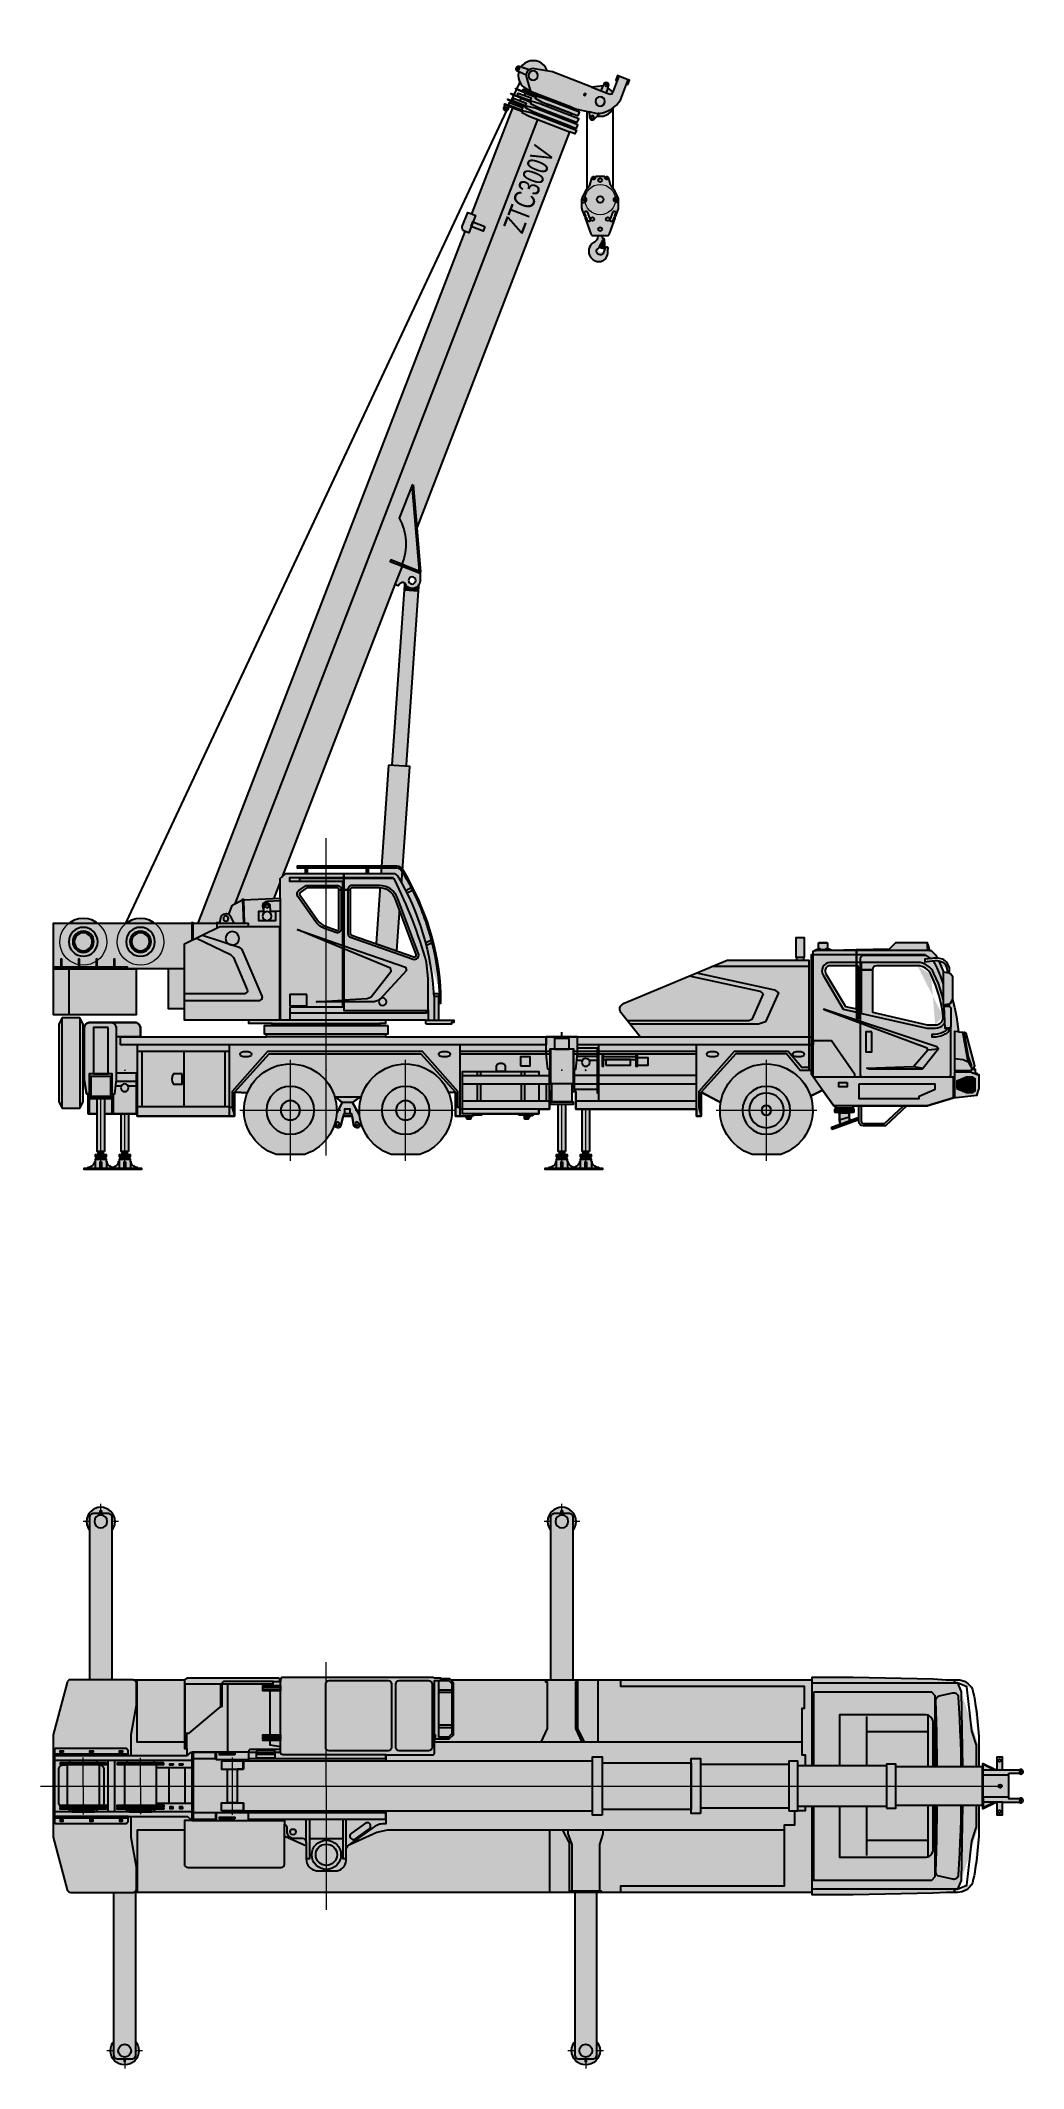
# Model space of a CAD drawing. Header units: millimetres. Extents: x -93745 to -82235, y 41373 to 65132.
import ezdxf
from ezdxf.enums import TextEntityAlignment as Align

# ---------------------------------------------------------------- set-up
doc = ezdxf.new("R2010")
doc.units = ezdxf.units.MM
doc.set_wipeout_variables(frame=1)
doc.layers.add('Техника. Кран ZTC300V', color=250, linetype='Continuous')
doc.layers.add('Техника. Кран ZTC300V Штрих', color=7, linetype='Continuous', true_color=0xb8d68f)
doc.styles.add('arial', font='arial.ttf')

# ---------------------------------------------------------------- blocks, each defined once
blk = doc.blocks.new('ZTC300V-20230218.121925')
at = {"color": 0, "linetype": 'ByBlock', "lineweight": -2, "transparency": 16777216}
blk.add_wipeout([(116, -81), (116, 81), (0, 81), (0, 81), (-38, 72), (-67, 46), (-80, 9), (-75, -29), (-53, -61), (-18, -79), (0, -81)], dxfattribs=at)
blk.add_wipeout([(116, -81), (2837, -81), (2837, 81), (116, 81)], dxfattribs=at)
at = {"layer": 'Техника. Кран ZTC300V Штрих', "transparency": 16777216}
h = blk.add_hatch(color=256, dxfattribs=at)
h.dxf.hatch_style = 1
edge = h.paths.add_edge_path(flags=16)
edge.add_arc((0, 0), 38.8, 0, 360)
edge = h.paths.add_edge_path()
edge.add_line((0, -81), (116, -81))
edge.add_line((116, -81), (116, 81))
edge.add_line((116, 81), (0, 81))
edge.add_arc((0, 0), 81, 90, 270)
h = blk.add_hatch(color=256, dxfattribs=at)
h.dxf.hatch_style = 1
h.set_gradient(color1=(132, 132, 132), rotation=90, tint=1, name='CYLINDER')
h.paths.add_polyline_path([(116, 81), (116, -81), (891, -81), (891, 81)])
h = blk.add_hatch(color=256, dxfattribs=at)
h.dxf.hatch_style = 1
h.set_gradient(color1=(132, 132, 132), rotation=90, tint=1, name='CYLINDER')
h.paths.add_polyline_path([(891, 81), (891, -81), (1665, -81), (1665, 81)])
h = blk.add_hatch(color=256, dxfattribs=at)
h.dxf.hatch_style = 1
h.set_gradient(color1=(132, 132, 132), rotation=90, tint=1, name='CYLINDER')
h.paths.add_polyline_path([(1665, 81), (1665, -81), (2439, -81), (2439, 81)])
h = blk.add_hatch(color=256, dxfattribs=at)
h.dxf.hatch_style = 1
h.set_gradient(color1=(132, 132, 132), rotation=90, tint=1, name='CYLINDER')
h.paths.add_polyline_path([(2439, 81), (2439, -81), (2837, -81), (2837, 81)])
at = {"color": 0, "linetype": 'ByBlock', "lineweight": -2, "transparency": 16777216}
blk.add_lwpolyline([(0, -81), (116, -81), (116, 81), (0, 81, 1)], format="xyb", close=True, dxfattribs=at)
blk.add_lwpolyline([(116, 81), (116, -81), (2837, -81), (2837, 81)], close=True, dxfattribs=at)
blk.add_circle((0, 0), 38.8, dxfattribs=at)
blk = doc.blocks.new('ZTC300V-20230218.122429')
at = {"color": 0, "linetype": 'ByBlock', "lineweight": -2, "transparency": 16777216}
blk.add_wipeout([(0, 124), (0, 124), (47, 115), (88, 88), (115, 48), (124, 0), (115, -47), (88, -87), (48, -114), (1, -124), (0, -124), (-2772, -124), (-2772, 124)], dxfattribs=at)
at = {"layer": 'Техника. Кран ZTC300V Штрих', "transparency": 16777216}
h = blk.add_hatch(color=256, dxfattribs=at)
h.dxf.hatch_style = 1
edge = h.paths.add_edge_path(flags=16)
edge.add_arc((0, 0), 40.5, 0, 360)
edge = h.paths.add_edge_path()
edge.add_line((-2772, 124), (0, 124))
edge.add_arc((0, 0), 124, -90, 90, ccw=False)
edge.add_line((0, -124), (-2772, -124))
edge.add_line((-2772, -124), (-2772, 124))
at = {"color": 0, "linetype": 'ByBlock', "lineweight": -2, "transparency": 16777216}
blk.add_lwpolyline([(-2772, 124), (0, 124, -1), (0, -124), (-2772, -124)], format="xyb", close=True, dxfattribs=at)
blk.add_circle((0, 0), 40.5, dxfattribs=at)
blk = doc.blocks.new('ZTC300V-20230218.114655')
at = {"color": 0, "linetype": 'ByBlock', "lineweight": -2, "transparency": 16777216}
for points in [[(-4540, 484), (-4568, 534), (-4610, 573), (-4662, 597), (-4720, 602), (-4775, 588), (-4824, 557), (-4860, 512), (-4879, 458), (-4879, 400), (-4861, 346), (-4827, 300), (-4779, 268), (-4724, 253), (-4666, 256), (-4613, 278), (-4570, 317), (-4542, 367), (-4531, 423), (-4531, 427)], [(-4540, -356), (-4568, -306), (-4610, -267), (-4662, -243), (-4720, -238), (-4775, -252), (-4824, -283), (-4860, -328), (-4879, -382), (-4879, -440), (-4861, -494), (-4827, -540), (-4779, -572), (-4724, -587), (-4666, -584), (-4613, -562), (-4570, -523), (-4542, -473), (-4531, -417), (-4531, -413)]]:
    blk.add_wipeout(points, dxfattribs=at)
at = {"layer": 'Техника. Кран ZTC300V Штрих', "true_color": 0xadadad, "transparency": 16777216}
h = blk.add_hatch(color=253, dxfattribs=at)
h.dxf.hatch_style = 1
edge = h.paths.add_edge_path()
edge.add_arc((-4706, 427), 175, 0, 360)
h = blk.add_hatch(color=253, dxfattribs=at)
h.dxf.hatch_style = 1
edge = h.paths.add_edge_path()
edge.add_arc((-4706, -413), 175, 0, 360)
at = {"color": 0, "linetype": 'ByBlock', "lineweight": -2, "transparency": 16777216}
for centre in [(-4706, 427), (-4706, -413)]:
    blk.add_circle(centre, 175, dxfattribs=at)
blk.add_wipeout([(-4508, 411), (-4508, 123), (4994, 123), (4994, 411)], dxfattribs=at)
blk.add_wipeout([(4994, -135), (4994, 123), (-4508, 123), (-4508, -135)], dxfattribs=at)
blk.add_wipeout([(-4521, 411), (-4508, 411), (-4508, -135), (-4521, -135), (-4521, -190), (-4544, -336), (-4486, -366), (-4486, -366), (-4473, -378), (-4469, -395), (-4474, -412), (-4487, -423), (-4487, -423), (-4559, -455), (-4570, -455), (-4570, -455), (-4614, -517), (-4670, -568), (-4735, -606), (-4807, -630), (-4807, -630), (-5006, -630), (-5006, -646), (-5061, -646), (-5061, -630), (-5061, -511), (-5061, -495), (-5006, -495), (-5006, -511), (-4865, -511), (-4888, -441), (-4911, -440), (-4911, -440), (-4931, -431), (-4939, -411), (-4931, -391), (-4911, -382), (-4911, -382), (-4891, -381), (-4827, -263), (-4827, 231), (-4787, 442), (-4787, 442), (-4782, 458), (-4774, 473), (-4763, 486), (-4750, 496), (-4750, 496), (-4746, 619), (-4746, 619), (-4738, 638), (-4718, 646), (-4698, 638), (-4690, 619), (-4690, 619), (-4686, 507), (-4686, 507), (-4678, 504), (-4671, 501), (-4664, 497), (-4657, 493), (-4521, 391), (-4521, 391)], dxfattribs=at)
at = {"layer": 'Техника. Кран ZTC300V Штрих', "transparency": 16777216}
h = blk.add_hatch(color=256, dxfattribs=at)
h.dxf.hatch_style = 1
edge = h.paths.add_edge_path(flags=16)
edge.add_arc((-4718, 618), 15, 0, 360)
edge = h.paths.add_edge_path(flags=16)
edge.add_arc((-4500, -394), 18.7, 0, 360)
edge = h.paths.add_edge_path(flags=16)
edge.add_arc((-4910, -411), 14.4, 0, 360)
edge = h.paths.add_edge_path()
edge.add_line((-4521, 391), (-4521, 411))
edge.add_line((-4521, 411), (-4508, 411))
edge.add_line((-4508, 411), (-4508, -135))
edge.add_line((-4508, -135), (-4521, -135))
edge.add_line((-4521, -135), (-4521, -190))
edge.add_line((-4521, -190), (-4544, -336))
edge.add_line((-4544, -336), (-4486, -366))
edge.add_arc((-4500, -394), 31.8, -66.2087, 62.5906, ccw=False)
edge.add_line((-4487, -423), (-4559, -455))
edge.add_line((-4559, -455), (-4570, -455))
edge.add_arc((-4886, -275), 364, 282.4181, 330.3254, ccw=False)
edge.add_line((-4807, -630), (-5006, -630))
edge.add_line((-5006, -630), (-5006, -646))
edge.add_line((-5006, -646), (-5061, -646))
edge.add_line((-5061, -646), (-5061, -630))
edge.add_line((-5061, -630), (-5061, -511))
edge.add_line((-5061, -511), (-5061, -495))
edge.add_line((-5061, -495), (-5006, -495))
edge.add_line((-5006, -495), (-5006, -511))
edge.add_line((-5006, -511), (-4865, -511))
edge.add_line((-4865, -511), (-4888, -441))
edge.add_line((-4888, -441), (-4911, -440))
edge.add_arc((-4910, -411), 28.9, 91.9425, 268.0575, ccw=False)
edge.add_line((-4911, -382), (-4891, -381))
edge.add_line((-4891, -381), (-4827, -263))
edge.add_line((-4827, -263), (-4827, 231))
edge.add_line((-4827, 231), (-4787, 442))
edge.add_arc((-4706, 427), 82.1, 122.5736, 169.1822, ccw=False)
edge.add_line((-4750, 496), (-4746, 619))
edge.add_arc((-4718, 618), 28.2, 1.9662, 178.0338, ccw=False)
edge.add_line((-4690, 619), (-4686, 507))
edge.add_arc((-4706, 427), 82.1, 53.2804, 75.7258, ccw=False)
edge.add_line((-4657, 493), (-4521, 391))
edge.add_line((-4521, 391), (-4521, 391))
at = {"layer": 'Техника. Кран ZTC300V Штрих', "true_color": 0xadadad, "transparency": 16777216}
h = blk.add_hatch(color=253, dxfattribs=at)
h.dxf.hatch_style = 1
h.paths.add_polyline_path([(4994, 411), (-4508, 411), (-4508, 123), (4994, 123)])
at = {"layer": 'Техника. Кран ZTC300V Штрих', "transparency": 16777216}
h = blk.add_hatch(color=256, dxfattribs=at)
h.dxf.hatch_style = 1
h.set_gradient(color1=(132, 132, 132), color2=(173, 173, 173), rotation=90, tint=1)
h.paths.add_polyline_path([(-4508, -135), (4994, -135), (4994, 123), (-4508, 123)])
at = {"color": 0, "linetype": 'ByBlock', "lineweight": -2, "transparency": 16777216}
blk.add_lwpolyline([(-4521, 391), (-4521, 411), (-4508, 411), (-4508, -135), (-4521, -135), (-4521, -190), (-4544, -336), (-4486, -366, -0.629729), (-4487, -423), (-4559, -455), (-4570, -455, -0.212134), (-4807, -630), (-5006, -630), (-5006, -646), (-5061, -646), (-5061, -630), (-5061, -511), (-5061, -495), (-5006, -495), (-5006, -511), (-4865, -511), (-4888, -441), (-4911, -440, -0.966658), (-4911, -382), (-4891, -381), (-4827, -263), (-4827, 231), (-4787, 442, -0.206219), (-4750, 496), (-4746, 619, -0.966258), (-4690, 619), (-4686, 507, -0.098251), (-4657, 493), (-4521, 391)], format="xyb", close=True, dxfattribs=at)
for points in [[(-4686, 507, 0.207307), (-4750, 496)], [(-4570, -455, 0.014901), (-4559, -436), (-4544, -336)]]:
    blk.add_lwpolyline(points, format="xyb", dxfattribs=at)
for points in [[(-4521, -135), (-4521, 391)], [(-4521, -135), (-4521, 391)], [(4994, 123), (-4508, 123)], [(-4827, -263), (-4827, -379), (-4891, -381)], [(-4891, -382), (-4891, -381)], [(-4888, -441), (-4827, -443)], [(-4827, -443), (-4827, -492), (-4839, -511), (-4865, -511)], [(-4827, -379), (-4827, -443)], [(-5061, -511), (-5006, -511)], [(-5006, -630), (-5061, -630)]]:
    blk.add_lwpolyline(points, dxfattribs=at)
for points in [[(4994, 411), (-4508, 411), (-4508, 123), (4994, 123)], [(-4508, -135), (4994, -135), (4994, 123), (-4508, 123)], [(-4727, -207), (-4709, -207), (-4709, -226), (-4727, -226)]]:
    blk.add_lwpolyline(points, close=True, dxfattribs=at)
for centre, radius in [((-4706, 427), 54.8), ((-4718, 618), 15), ((-4910, -411), 14.4), ((-4706, -413), 54.8), ((-4500, -394), 18.7)]:
    blk.add_circle(centre, radius, dxfattribs=at)
blk = doc.blocks.new('ZTC300V-20230218.11472')
at = {"color": 0, "linetype": 'ByBlock', "lineweight": -2, "transparency": 16777216}
blk.add_wipeout([(-4692, -399), (-4739, -399), (-4739, 61), (-4730, 145), (-4730, 152), (-4755, 152), (-4755, 313), (-4730, 313), (-4730, 399), (-4719, 399), (-4719, 145), (-4704, 145), (-4692, 61)], dxfattribs=at)
blk.add_wipeout([(-4719, 273), (-4719, 145), (-4704, 145), (-4692, 61), (-4692, -23), (4755, -23), (4755, 273)], dxfattribs=at)
for points in [[(-4730, 313), (-4755, 313), (-4755, 152), (-4730, 152)], [(-4719, 399), (-4730, 399), (-4730, 145), (-4719, 145)]]:
    blk.add_lwpolyline(points, close=True, dxfattribs=at)
blk.add_wipeout([(-4692, -317), (-4692, -23), (4755, -23), (4755, -317)], dxfattribs=at)
at = {"layer": 'Техника. Кран ZTC300V Штрих', "transparency": 16777216}
h = blk.add_hatch(color=256, dxfattribs=at)
h.dxf.hatch_style = 1
h.paths.add_polyline_path([(-4692, -399), (-4739, -399), (-4739, 61), (-4730, 145), (-4704, 145), (-4692, 61)])
h.paths.add_polyline_path([(-4730, 313), (-4755, 313), (-4755, 152), (-4730, 152)])
h.paths.add_polyline_path([(-4719, 399), (-4730, 399), (-4730, 145), (-4719, 145)])
at = {"layer": 'Техника. Кран ZTC300V Штрих', "true_color": 0xadadad, "transparency": 16777216}
h = blk.add_hatch(color=253, dxfattribs=at)
h.dxf.hatch_style = 1
h.paths.add_polyline_path([(4755, 273), (-4719, 273), (-4719, 145), (-4704, 145), (-4692, 61), (-4692, -23), (4755, -23)])
at = {"layer": 'Техника. Кран ZTC300V Штрих', "transparency": 16777216}
h = blk.add_hatch(color=256, dxfattribs=at)
h.dxf.hatch_style = 1
h.set_gradient(color1=(132, 132, 132), color2=(173, 173, 173), rotation=90, tint=1)
h.paths.add_polyline_path([(4755, -317), (-4692, -317), (-4692, -23), (4755, -23)])
at = {"color": 0, "linetype": 'ByBlock', "lineweight": -2, "transparency": 16777216}
for points in [[(4755, 273), (-4719, 273), (-4719, 145), (-4704, 145), (-4692, 61), (-4692, -23), (4755, -23)], [(-4692, -399), (-4739, -399), (-4739, 61), (-4730, 145), (-4704, 145), (-4692, 61)], [(4755, -317), (-4692, -317), (-4692, -23), (4755, -23)]]:
    blk.add_lwpolyline(points, close=True, dxfattribs=at)
blk = doc.blocks.new('ZTC300V-20230218.114813')
at = {"color": 0, "linetype": 'ByBlock', "lineweight": -2, "transparency": 16777216}
blk.add_wipeout([(-4648, -423), (-4696, -423), (-4696, 65), (-4688, 170), (-4688, 185), (-4723, 185), (-4723, 346), (-4688, 346), (-4688, 423), (-4677, 423), (-4677, 170), (-4660, 170), (-4648, 65)], dxfattribs=at)
blk.add_wipeout([(-4677, 293), (-4677, 170), (-4660, 170), (-4648, 65), (-4648, -12), (4723, -12), (4723, 293)], dxfattribs=at)
for points in [[(-4688, 346), (-4723, 346), (-4723, 185), (-4688, 185)], [(-4677, 423), (-4688, 423), (-4688, 170), (-4677, 170)]]:
    blk.add_lwpolyline(points, close=True, dxfattribs=at)
blk.add_wipeout([(-4648, -12), (-4648, -342), (4723, -342), (4723, -12)], dxfattribs=at)
at = {"layer": 'Техника. Кран ZTC300V Штрих', "transparency": 16777216}
h = blk.add_hatch(color=256, dxfattribs=at)
h.dxf.hatch_style = 1
h.paths.add_polyline_path([(-4688, 346), (-4723, 346), (-4723, 185), (-4688, 185)])
h.paths.add_polyline_path([(-4677, 423), (-4688, 423), (-4688, 170), (-4677, 170)])
h.paths.add_polyline_path([(-4648, -423), (-4696, -423), (-4696, 65), (-4688, 170), (-4660, 170), (-4648, 65)])
at = {"layer": 'Техника. Кран ZTC300V Штрих', "true_color": 0xadadad, "transparency": 16777216}
h = blk.add_hatch(color=253, dxfattribs=at)
h.dxf.hatch_style = 1
h.paths.add_polyline_path([(4723, 293), (-4677, 293), (-4677, 170), (-4660, 170), (-4648, 65), (-4648, -12), (4723, -12)])
at = {"layer": 'Техника. Кран ZTC300V Штрих', "transparency": 16777216}
h = blk.add_hatch(color=256, dxfattribs=at)
h.dxf.hatch_style = 1
h.set_gradient(color1=(132, 132, 132), color2=(173, 173, 173), rotation=90, tint=1)
h.paths.add_polyline_path([(4723, -12), (-4648, -12), (-4648, -342), (4723, -342)])
at = {"color": 0, "linetype": 'ByBlock', "lineweight": -2, "transparency": 16777216}
for points in [[(4723, 293), (-4677, 293), (-4677, 170), (-4660, 170), (-4648, 65), (-4648, -12), (4723, -12)], [(-4648, -423), (-4696, -423), (-4696, 65), (-4688, 170), (-4660, 170), (-4648, 65)], [(4723, -12), (-4648, -12), (-4648, -342), (4723, -342)]]:
    blk.add_lwpolyline(points, close=True, dxfattribs=at)
blk = doc.blocks.new('ZTC300V-20230218.114904')
at = {"color": 0, "linetype": 'ByBlock', "lineweight": -2, "transparency": 16777216}
blk.add_wipeout([(-4619, -437), (-4666, -437), (-4666, 99), (-4650, 202), (-4650, 218), (-4685, 218), (-4685, 379), (-4650, 379), (-4650, 437), (-4640, 437), (-4640, 202), (-4631, 202), (-4619, 99)], dxfattribs=at)
blk.add_wipeout([(-4640, 321), (-4640, 202), (-4631, 202), (-4619, 99), (-4619, 9), (4685, 9), (4685, 321)], dxfattribs=at)
for points in [[(-4650, 379), (-4685, 379), (-4685, 218), (-4650, 218)], [(-4640, 437), (-4650, 437), (-4650, 202), (-4640, 202)]]:
    blk.add_lwpolyline(points, close=True, dxfattribs=at)
blk.add_wipeout([(-4619, -359), (-4619, 9), (4685, 9), (4685, -359)], dxfattribs=at)
at = {"layer": 'Техника. Кран ZTC300V Штрих', "transparency": 16777216}
h = blk.add_hatch(color=256, dxfattribs=at)
h.dxf.hatch_style = 1
h.paths.add_polyline_path([(-4650, 379), (-4685, 379), (-4685, 218), (-4650, 218)])
h.paths.add_polyline_path([(-4619, -437), (-4666, -437), (-4666, 99), (-4650, 202), (-4631, 202), (-4619, 99)])
h.paths.add_polyline_path([(-4640, 437), (-4650, 437), (-4650, 202), (-4640, 202)])
at = {"layer": 'Техника. Кран ZTC300V Штрих', "true_color": 0xadadad, "transparency": 16777216}
h = blk.add_hatch(color=253, dxfattribs=at)
h.dxf.hatch_style = 1
h.paths.add_polyline_path([(4685, 321), (-4640, 321), (-4640, 202), (-4631, 202), (-4619, 99), (-4619, 9), (4685, 9)])
at = {"layer": 'Техника. Кран ZTC300V Штрих', "transparency": 16777216}
h = blk.add_hatch(color=256, dxfattribs=at)
h.dxf.hatch_style = 1
h.set_gradient(color1=(132, 132, 132), color2=(173, 173, 173), rotation=90, tint=1)
h.paths.add_polyline_path([(4685, -359), (-4619, -359), (-4619, 9), (4685, 9)])
at = {"color": 0, "linetype": 'ByBlock', "lineweight": -2, "transparency": 16777216}
for points in [[(4685, 321), (-4640, 321), (-4640, 202), (-4631, 202), (-4619, 99), (-4619, 9), (4685, 9)], [(-4619, -437), (-4666, -437), (-4666, 99), (-4650, 202), (-4631, 202), (-4619, 99)], [(4685, -359), (-4619, -359), (-4619, 9), (4685, 9)]]:
    blk.add_lwpolyline(points, close=True, dxfattribs=at)
blk = doc.blocks.new('ZTC300V-20230218.103744')
at = {"color": 0, "linetype": 'ByBlock', "lineweight": -2, "transparency": 16777216}
blk.add_wipeout([(42, 207), (42, 840), (-43, 840), (-43, 207)], dxfattribs=at)
blk.add_wipeout([(33, 207), (33, 169), (-33, 169), (-33, 207)], dxfattribs=at)
blk.add_wipeout([(66, 169), (66, 151), (56, 151), (56, 131), (66, 113), (66, 85), (75, 85), (75, 75), (75, 75), (87, 54), (105, 36), (126, 24), (151, 19), (151, 19), (151, 10), (200, 10), (200, 0), (-200, 0), (-200, 10), (-151, 10), (-151, 19), (-151, 19), (-126, 24), (-105, 36), (-87, 54), (-75, 75), (-75, 75), (-75, 85), (-66, 85), (-66, 113), (-56, 131), (-56, 151), (-66, 151), (-66, 169), (0, 169)], dxfattribs=at)
at = {"layer": 'Техника. Кран ZTC300V Штрих', "transparency": 16777216}
h = blk.add_hatch(color=256, dxfattribs=at)
h.dxf.hatch_style = 1
h.set_gradient(color1=(173, 173, 173), tint=1, name='CYLINDER')
h.paths.add_polyline_path([(-43, 207), (42, 207), (42, 840), (-43, 840)])
at = {"layer": 'Техника. Кран ZTC300V Штрих', "true_color": 0xadadad, "transparency": 16777216}
h = blk.add_hatch(color=253, dxfattribs=at)
h.dxf.hatch_style = 1
edge = h.paths.add_edge_path()
edge.add_line((0, 169), (66, 169))
edge.add_line((66, 169), (66, 151))
edge.add_line((66, 151), (56, 151))
edge.add_line((56, 151), (56, 131))
edge.add_line((56, 131), (66, 113))
edge.add_line((66, 113), (66, 85))
edge.add_line((66, 85), (75, 85))
edge.add_line((75, 85), (75, 75))
edge.add_arc((158, 107), 89, 201.3144, 265.0719)
edge.add_line((151, 19), (151, 10))
edge.add_line((151, 10), (200, 10))
edge.add_line((200, 10), (200, 0))
edge.add_line((200, 0), (-200, 0))
edge.add_line((-200, 0), (-200, 10))
edge.add_line((-200, 10), (-151, 10))
edge.add_line((-151, 10), (-151, 19))
edge.add_arc((-158, 107), 89, 274.9281, 338.6856)
edge.add_line((-75, 75), (-75, 85))
edge.add_line((-75, 85), (-66, 85))
edge.add_line((-66, 85), (-66, 113))
edge.add_line((-66, 113), (-56, 131))
edge.add_line((-56, 131), (-56, 151))
edge.add_line((-56, 151), (-66, 151))
edge.add_line((-66, 151), (-66, 169))
edge.add_line((-66, 169), (0, 169))
at = {"layer": 'Техника. Кран ZTC300V Штрих', "transparency": 16777216}
h = blk.add_hatch(color=256, dxfattribs=at)
h.dxf.hatch_style = 1
h.set_gradient(color1=(173, 173, 173), tint=1, name='CYLINDER')
h.paths.add_polyline_path([(-33, 207), (33, 207), (33, 169), (-33, 169)])
at = {"color": 0, "linetype": 'ByBlock', "lineweight": -2, "transparency": 16777216}
for points in [[(-43, 207), (42, 207), (42, 840), (-43, 840)], [(-33, 207), (33, 207), (33, 169), (-33, 169)], [(-8, 85), (-8, 10), (8, 10), (8, 85)]]:
    blk.add_lwpolyline(points, close=True, dxfattribs=at)
at = {"color": 0, "linetype": 'ByBlock', "lineweight": 5, "transparency": 16777216}
blk.add_lwpolyline([(0, 0), (0, 840)], dxfattribs=at)
at = {"color": 0, "linetype": 'ByBlock', "lineweight": -2, "transparency": 16777216}
blk.add_lwpolyline([(0, 169), (66, 169), (66, 151), (56, 151), (56, 131), (66, 113), (66, 85), (75, 85), (75, 75, 0.2856), (151, 19), (151, 10), (200, 10), (200, 0), (-200, 0), (-200, 10), (-151, 10), (-151, 19, 0.2856), (-75, 75), (-75, 85), (-66, 85), (-66, 113), (-56, 131), (-56, 151), (-66, 151), (-66, 169)], format="xyb", close=True, dxfattribs=at)
for points in [[(-151, 10), (151, 10)], [(-66, 113), (66, 113)], [(-66, 85), (-66, 10)], [(-56, 151), (56, 151)], [(-56, 131), (56, 131)], [(66, 85), (66, 10)]]:
    blk.add_lwpolyline(points, dxfattribs=at)
blk = doc.blocks.new('ZTC300V-20230218.104012')
at = {"color": 0, "linetype": 'ByBlock', "lineweight": -2, "transparency": 16777216}
blk.add_wipeout([(132, 0), (-132, 0), (-132, 28), (-117.5, 28), (-117.5, 244), (-135, 244), (-135, 648), (-85, 648), (-85, 770), (85, 770), (85, 648), (135, 648), (135, 244), (117.5, 244), (117.5, 28), (132, 28)], dxfattribs=at)
at = {"layer": 'Техника. Кран ZTC300V Штрих', "transparency": 16777216}
h = blk.add_hatch(color=256, dxfattribs=at)
h.dxf.hatch_style = 1
h.paths.add_polyline_path([(-85, 770), (85, 770), (85, 648), (-85, 648)])
h.paths.add_polyline_path([(-135, 648), (135, 648), (135, 244), (-135, 244)])
h.paths.add_polyline_path([(-117.5, 28), (117.5, 28), (117.5, 244), (-117.5, 244)])
h.paths.add_polyline_path([(132, 28), (-132, 28), (-132, 0), (132, 0)])
at = {"color": 0, "linetype": 'ByBlock', "lineweight": -2, "transparency": 16777216}
for points in [[(-85, 770), (85, 770), (85, 648), (-85, 648)], [(-135, 648), (135, 648), (135, 244), (-135, 244)], [(-117.5, 28), (117.5, 28), (117.5, 244), (-117.5, 244)], [(132, 28), (-132, 28), (-132, 0), (132, 0)]]:
    blk.add_lwpolyline(points, close=True, dxfattribs=at)
blk = doc.blocks.new('ZTC300V-20230218.120018')
at = {"color": 0, "linetype": 'ByBlock', "lineweight": -2, "transparency": 16777216}
blk.add_wipeout([(-5223, 443), (-5223, 490), (-5184, 490), (-5184, 490), (-5167, 497), (-5160, 514), (-5167, 531), (-5184, 538), (-5223, 538), (-5223, 546), (-5233, 546), (-5233, 499), (-5268, 499), (-5268, 338), (-5233, 338), (-5233, 330), (-5248, 227), (-5248, -347), (-5201, -347), (-5201, -280), (-229, -280), (237, -507), (256, -507), (341, -541), (341, -541), (382, -545), (421, -531), (449, -501), (461, -462), (454, -421), (430, -388), (430, -388), (430, -388), (428, -369), (433, -352), (445, -338), (461, -330), (485, -320), (485, -280), (5131, -280), (5233, -116), (5233, -116), (5259, -57), (5268, 6), (5259, 69), (5233, 128), (5233, 128), (5037, 443), (-3670, 443), (-3670, 450), (-3670, 450), (-3673, 467), (-3683, 481), (-3697, 491), (-3715, 494), (-3890, 494), (-3890, 443), (-3890, 443)], dxfattribs=at)
at = {"layer": 'Техника. Кран ZTC300V Штрих', "transparency": 16777216}
h = blk.add_hatch(color=256, dxfattribs=at)
h.dxf.hatch_style = 1
edge = h.paths.add_edge_path(flags=16)
edge.add_arc((-5184, 514), 14.7, 0, 360)
edge = h.paths.add_edge_path(flags=16)
edge.add_arc((5037, 6), 79.8, 0, 360)
edge = h.paths.add_edge_path(flags=16)
edge.add_arc((367, -450), 42.5, 0, 360)
edge = h.paths.add_edge_path()
edge.add_line((-3890, 443), (-5223, 443))
edge.add_line((-5223, 443), (-5223, 490))
edge.add_line((-5223, 490), (-5184, 490))
edge.add_arc((-5184, 514), 24.1, 270, 450)
edge.add_line((-5184, 538), (-5223, 538))
edge.add_line((-5223, 538), (-5223, 546))
edge.add_line((-5223, 546), (-5233, 546))
edge.add_line((-5233, 546), (-5233, 499))
edge.add_line((-5233, 499), (-5268, 499))
edge.add_line((-5268, 499), (-5268, 338))
edge.add_line((-5268, 338), (-5233, 338))
edge.add_line((-5233, 338), (-5233, 330))
edge.add_line((-5233, 330), (-5248, 227))
edge.add_line((-5248, 227), (-5248, -347))
edge.add_line((-5248, -347), (-5201, -347))
edge.add_line((-5201, -347), (-5201, -280))
edge.add_line((-5201, -280), (-229, -280))
edge.add_line((-229, -280), (237, -507))
edge.add_line((237, -507), (256, -507))
edge.add_line((256, -507), (341, -541))
edge.add_arc((371, -456), 90.3, 250.8596, 408.9493)
edge.add_arc((471, -372), 43.1, 102.4103, 200.8818, ccw=False)
edge.add_line((461, -330), (485, -320))
edge.add_line((485, -320), (485, -280))
edge.add_line((485, -280), (5131, -280))
edge.add_line((5131, -280), (5233, -116))
edge.add_arc((5037, 6), 231, 328.1712, 391.8288)
edge.add_line((5233, 128), (5037, 443))
edge.add_line((5037, 443), (-3670, 443))
edge.add_line((-3670, 443), (-3670, 450))
edge.add_arc((-3715, 450), 44.7, 0, 90)
edge.add_line((-3715, 494), (-3890, 494))
edge.add_line((-3890, 494), (-3890, 443))
edge.add_line((-3890, 443), (-3890, 443))
at = {"color": 0, "linetype": 'ByBlock', "lineweight": -2, "transparency": 16777216}
blk.add_lwpolyline([(-3890, 443), (-5223, 443), (-5223, 490), (-5184, 490, 1), (-5184, 538), (-5223, 538), (-5223, 546), (-5233, 546), (-5233, 499), (-5268, 499), (-5268, 338), (-5233, 338), (-5233, 330), (-5248, 227), (-5248, -347), (-5201, -347), (-5201, -280), (-229, -280), (237, -507), (256, -507), (341, -541, 0.824994), (430, -388, -0.458213), (461, -330), (485, -320), (485, -280), (5131, -280), (5233, -116, 0.285129), (5233, 128), (5037, 443), (-3670, 443), (-3670, 450, 0.414214), (-3715, 494), (-3890, 494), (-3890, 443)], format="xyb", close=True, dxfattribs=at)
for points in [[(-5233, 499), (-5233, 338)], [(-5233, 338), (-5233, 499)], [(-5223, 490), (-5223, 538)], [(-5233, 330), (-5223, 330)], [(-5233, 330), (-5223, 330)], [(-5223, 330), (-5223, 443)], [(-5223, 443), (-5223, 330)], [(-5223, 330), (-5213, 330)], [(-5223, 330), (-5213, 330)], [(-5213, 330), (-5201, 227)], [(-5213, 330), (-5201, 227)], [(-3890, 443), (-3890, 397), (-3670, 397), (-3670, 443)], [(-5201, 227), (-5201, -280)], [(-5201, 227), (-5201, -280)], [(-5201, 124), (5236, 124)], [(-682, -59), (-229, -280)], [(237, -493), (-673, -50)], [(253, -280), (485, -280)]]:
    blk.add_lwpolyline(points, dxfattribs=at)
for points in [[(-3809, 247), (-3751, 247), (-3751, 397), (-3809, 397)], [(237, -507), (233, -131), (252, -131), (256, -507)]]:
    blk.add_lwpolyline(points, close=True, dxfattribs=at)
blk.add_lwpolyline([(-682, -59), (-673, -50), (-259, -45, 0.230454), (235, -271)], format="xyb", dxfattribs=at)
for centre, radius in [((-5184, 514), 14.7), ((5037, 6), 79.8), ((367, -450), 42.5)]:
    blk.add_circle(centre, radius, dxfattribs=at)
blk = doc.blocks.new('ZTC300V-20230218.120404')
at = {"color": 0, "linetype": 'ByBlock', "lineweight": -2, "transparency": 16777216}
for points in [[(2440, 2576), (2412, 2643), (2368, 2700), (2310, 2743), (2244, 2770), (2172, 2779), (2101, 2769), (2035, 2740), (1978, 2696), (1935, 2638), (1909, 2571), (1901, 2500), (1912, 2428), (1941, 2363), (1986, 2306), (2044, 2264), (2112, 2238), (2183, 2231), (2254, 2243), (2320, 2272), (2375, 2318), (2417, 2377), (2442, 2444), (2449, 2505)], [(3110, 2576), (3082, 2643), (3038, 2700), (2980, 2743), (2914, 2770), (2842, 2779), (2771, 2769), (2705, 2740), (2648, 2696), (2605, 2638), (2579, 2571), (2571, 2500), (2582, 2428), (2611, 2363), (2656, 2306), (2714, 2264), (2782, 2238), (2853, 2231), (2924, 2243), (2990, 2272), (3045, 2318), (3087, 2377), (3112, 2444), (3119, 2505)]]:
    blk.add_wipeout(points, dxfattribs=at)
at = {"layer": 'Техника. Кран ZTC300V Штрих', "true_color": 0xadadad, "transparency": 16777216}
h = blk.add_hatch(color=253, dxfattribs=at)
h.dxf.hatch_style = 1
edge = h.paths.add_edge_path()
edge.add_arc((2175, 2505), 274, 0, 360)
h = blk.add_hatch(color=253, dxfattribs=at)
h.dxf.hatch_style = 1
edge = h.paths.add_edge_path()
edge.add_arc((2845, 2505), 274, 0, 360)
at = {"color": 0, "linetype": 'ByBlock', "lineweight": -2, "transparency": 16777216}
for centre in [(2175, 2505), (2845, 2505)]:
    blk.add_circle(centre, 274, dxfattribs=at)
blk.add_wipeout([(-205, 3115), (-149, 3115), (-149, 3115), (-147, 3123), (-143, 3130), (-136, 3134), (-128, 3136), (227, 3136), (305, 3082), (305, 3082), (310, 3076), (313, 3069), (313, 3061), (310, 3053), (101, 2757), (101, 2757), (82, 2735), (60, 2715), (36, 2699), (9, 2687), (9, 2687), (-121, 2639), (-121, 2639), (-131, 2638), (-140, 2641), (-147, 2649), (-149, 2658), (-149, 2658), (-149, 3115), (-281, 3115), (-281, 2603), (-281, 2603), (-282, 2597), (-285, 2591), (-289, 2587), (-295, 2584), (-295, 2584), (-1027, 2327), (-1027, 2327), (-1039, 2327), (-1049, 2332), (-1054, 2343), (-1053, 2354), (-1053, 2354), (-808, 3010), (-808, 3010), (-779, 3061), (-737, 3101), (-684, 3127), (-626, 3136), (-301, 3136), (-301, 3136), (-293, 3134), (-287, 3130), (-282, 3123), (-281, 3115), (-281, 3115), (-205, 3115), (-205, 3305), (-798, 3305), (-836, 3277), (-836, 3277), (-950, 3064), (-1048, 2844), (-1128, 2616), (-1190, 2383), (-1233, 2146), (-1257, 1906), (-1259, 1868), (-1316, 1868), (-1316, 1587), (-1495, 1587), (-1495, 1558), (-1466, 1558), (-1466, 1540), (-1175, 1540), (-1165, 1549), (-1165, 1587), (-695, 1587), (-695, 1549), (-629, 1549), (-629, 1521), (632, 1521), (632, 1549), (905, 1549), (905, 1587), (1658, 1587), (1658, 1718), (1846, 1718), (1846, 2188), (3195, 2188), (3195, 2723), (1573, 2723), (1573, 2732), (1564, 2732), (1564, 2723), (1281, 2723), (1281, 2732), (1244, 2732), (1236, 2784), (1236, 2784), (1223, 2811), (1199, 2829), (1169, 2834), (1140, 2826), (1140, 2826), (1103, 2929), (1093, 2939), (980, 2995), (980, 3004), (971, 3004), (970, 2995), (538, 3014), (538, 3248), (472, 3305), (-205, 3305)], dxfattribs=at)
at = {"layer": 'Техника. Кран ZTC300V Штрих', "true_color": 0xadadad, "transparency": 16777216}
h = blk.add_hatch(color=253, dxfattribs=at)
h.dxf.hatch_style = 1
edge = h.paths.add_edge_path()
edge.add_line((-1259, 1868), (-1325, 1868))
edge.add_line((-1325, 1868), (-1325, 1784))
edge.add_line((-1325, 1784), (-1344, 1784))
edge.add_line((-1344, 1784), (-1344, 1896))
edge.add_arc((1713, 1752), 3060, 148.6899, 177.3062, ccw=False)
edge.add_arc((-827, 3307), 82.4, 89.3662, 154.5396, ccw=False)
edge.add_line((-826, 3389), (340, 3389))
edge.add_line((340, 3389), (340, 3371))
edge.add_line((340, 3371), (246, 3371))
edge.add_line((246, 3371), (246, 3305))
edge.add_line((246, 3305), (218, 3305))
edge.add_line((218, 3305), (218, 3371))
edge.add_line((218, 3371), (-469, 3371))
edge.add_line((-469, 3371), (-469, 3305))
edge.add_line((-469, 3305), (-497, 3305))
edge.add_line((-497, 3305), (-497, 3371))
edge.add_line((-497, 3371), (-827, 3371))
edge.add_arc((-827, 3307), 63.6, 89.2786, 155.3498)
edge.add_arc((1713, 1752), 3041, 148.6707, 152.9614)
edge.add_line((-996, 3135), (-932, 3102))
edge.add_line((-932, 3102), (-944, 3077))
edge.add_line((-944, 3077), (-1009, 3109))
edge.add_arc((1713, 1752), 3041, 153.4934, 165.4115)
edge.add_line((-1231, 2518), (-1163, 2491))
edge.add_line((-1163, 2491), (-1171, 2464))
edge.add_line((-1171, 2464), (-1238, 2491))
edge.add_arc((1713, 1752), 3041, 165.9479, 177.2794)
edge.add_line((-1325, 1896), (-1258, 1896))
edge.add_line((-1258, 1896), (-1259, 1868))
at = {"color": 0, "linetype": 'ByBlock', "lineweight": -2, "transparency": 16777216}
for points in [[(-1259, 1868), (-1325, 1868), (-1325, 1784), (-1344, 1784), (-1344, 1896, -0.125515), (-902, 3342, -0.292294), (-826, 3389), (340, 3389), (340, 3371), (246, 3371), (246, 3305), (218, 3305), (218, 3371), (-469, 3371), (-469, 3305), (-497, 3305), (-497, 3371), (-827, 3371, 0.296551), (-885, 3333, 0.018724), (-996, 3135), (-932, 3102), (-944, 3077), (-1009, 3109, 0.052049), (-1231, 2518), (-1163, 2491), (-1171, 2464), (-1238, 2491, 0.049483), (-1325, 1896), (-1258, 1896)], [(-285, 2557), (-1018, 2301, -0.635822), (-1080, 2364), (-834, 3020, -0.312831), (-626, 3164), (-301, 3164, -0.414214), (-253, 3115), (-253, 2603, -0.318749)], [(236, 3164), (-128, 3164, 0.414214), (-177, 3115), (-177, 2658, 0.521575), (-112, 2613), (19, 2661, 0.152232), (124, 2741), (333, 3037, 0.415566), (321, 3105)]]:
    blk.add_lwpolyline(points, format="xyb", close=True, dxfattribs=at)
for points in [[(-497, 3371), (-469, 3371)], [(218, 3371), (246, 3371)], [(-205, 3211), (425, 3211), (425, 3258), (-789, 3258)], [(-196, 1737), (-196, 3211)], [(312, 3248), (312, 3211)], [(651, 2869), (538, 2862)], [(651, 2863), (594, 2863), (594, 2750), (791, 2750), (791, 2863), (736, 2863)], [(970, 2995), (961, 2723)], [(980, 2995), (970, 2723)], [(340, 2648), (-196, 2461)], [(-196, 2426), (340, 2648)], [(1281, 2723), (914, 2723), (914, 2685)], [(1079, 2723), (1121, 2807)], [(1281, 2723), (1281, 2666)], [(1564, 2723), (1564, 2526)], [(1573, 2723), (1573, 2521)], [(-205, 2458), (-930, 2206), (-939, 2169), (-619, 1821), (-563, 1803), (-205, 1803)], [(-205, 1823), (-478, 1840), (-525, 1859), (-761, 2159), (-751, 2197), (-205, 2422)], [(1658, 1718), (1658, 2188), (1846, 2188)], [(-1325, 1896), (-1325, 1896)], [(-1269, 1587), (-1269, 1868)], [(-1193, 1709), (-1193, 1587)], [(425, 1671), (-1175, 1671), (-1175, 1699)], [(-196, 1803), (114, 1803), (-196, 1822)], [(-1165, 1587), (-1316, 1587)]]:
    blk.add_lwpolyline(points, dxfattribs=at)
for points in [[(-205, 3248), (-205, 1699), (-1184, 1699), (-1193, 1709), (-1193, 2074), (-1175, 2263, -0.048908), (-798, 3239), (-779, 3248), (312, 3248)], [(-1009, 3109, -0.002321), (-996, 3135)], [(538, 2986), (697, 2976, -0.614394), (734, 2891, -0.614394)], [(651, 2836), (651, 2869), (657, 2928, -0.895057), (730, 2928), (736, 2869), (736, 2835)], [(1121, 2807, -0.135948), (1140, 2826)], [(-1238, 2491, -0.002341), (-1231, 2518)], [(1447, 2584), (1018, 2441), (990, 2413), (754, 1868, 0.500377), (792, 1812), (1658, 1812)], [(1521, 2547), (1121, 2357), (1084, 2319), (924, 1943, 0.459672), (952, 1896), (1658, 1896)], [(-1325, 1868), (-1325, 1896, -0.000081), (-1325, 1896)]]:
    blk.add_lwpolyline(points, format="xyb", dxfattribs=at)
blk.add_lwpolyline([(227, 1887), (425, 1887), (425, 1756), (227, 1756)], close=True, dxfattribs=at)
for centre, radius in [((693, 2806), 51.7), ((694, 2924), 20.1), ((1100, 2545), 79.8), ((1174, 2777), 30), ((2175, 2505), 169), ((2175, 2505), 124), ((2845, 2505), 169), ((2845, 2505), 124), ((2175, 2505), 105), ((2845, 2505), 105), ((-660, 1802), 44.9)]:
    blk.add_circle(centre, radius, dxfattribs=at)
for points in [[(2225, 1650), (3195, 1650), (3195, 2188), (2225, 2188)], [(725, 1521), (725, 1427), (-725, 1427), (-725, 1521)]]:
    blk.add_wipeout(points, dxfattribs=at)
at = {"layer": 'Техника. Кран ZTC300V Штрих', "transparency": 16777216}
h = blk.add_hatch(color=256, dxfattribs=at)
h.dxf.hatch_style = 1
edge = h.paths.add_edge_path()
edge.add_line((-205, 3305), (-205, 3115))
edge.add_line((-205, 3115), (-149, 3115))
edge.add_arc((-128, 3115), 20.6, 90, 180, ccw=False)
edge.add_line((-128, 3136), (227, 3136))
edge.add_line((227, 3136), (305, 3082))
edge.add_arc((293, 3065), 20.6, -35.195, 55.0694, ccw=False)
edge.add_line((310, 3053), (101, 2757))
edge.add_arc((-58, 2869), 194, 290.1817, 324.805, ccw=False)
edge.add_line((9, 2687), (-121, 2639))
edge.add_arc((-128, 2658), 20.6, 180, 290.1817, ccw=False)
edge.add_line((-149, 2658), (-149, 3115))
edge.add_line((-149, 3115), (-281, 3115))
edge.add_line((-281, 3115), (-281, 2603))
edge.add_arc((-301, 2603), 20.6, -70.7184, 0, ccw=False)
edge.add_line((-295, 2584), (-1027, 2327))
edge.add_arc((-1034, 2347), 20.6, 159.4851, 289.2816, ccw=False)
edge.add_line((-1053, 2354), (-808, 3010))
edge.add_arc((-626, 2942), 194, 90, 159.4851, ccw=False)
edge.add_line((-626, 3136), (-301, 3136))
edge.add_arc((-301, 3115), 20.6, 0, 90, ccw=False)
edge.add_line((-281, 3115), (-205, 3115))
edge.add_line((-205, 3115), (-205, 3305))
edge.add_line((-205, 3305), (-798, 3305))
edge.add_line((-798, 3305), (-836, 3277))
edge.add_arc((1801, 1716), 3065, 149.3775, 177.1435)
edge.add_line((-1259, 1868), (-1316, 1868))
edge.add_line((-1316, 1868), (-1316, 1587))
edge.add_line((-1316, 1587), (-1495, 1587))
edge.add_line((-1495, 1587), (-1495, 1558))
edge.add_line((-1495, 1558), (-1466, 1558))
edge.add_line((-1466, 1558), (-1466, 1540))
edge.add_line((-1466, 1540), (-1175, 1540))
edge.add_line((-1175, 1540), (-1165, 1549))
edge.add_line((-1165, 1549), (-1165, 1587))
edge.add_line((-1165, 1587), (-695, 1587))
edge.add_line((-695, 1587), (-695, 1549))
edge.add_line((-695, 1549), (-629, 1549))
edge.add_line((-629, 1549), (-629, 1521))
edge.add_line((-629, 1521), (632, 1521))
edge.add_line((632, 1521), (632, 1549))
edge.add_line((632, 1549), (905, 1549))
edge.add_line((905, 1549), (905, 1587))
edge.add_line((905, 1587), (1658, 1587))
edge.add_line((1658, 1587), (1658, 1718))
edge.add_line((1658, 1718), (1846, 1718))
edge.add_line((1846, 1718), (1846, 2188))
edge.add_line((1846, 2188), (3195, 2188))
edge.add_line((3195, 2188), (3195, 2723))
edge.add_line((3195, 2723), (1573, 2723))
edge.add_line((1573, 2723), (1573, 2732))
edge.add_line((1573, 2732), (1564, 2732))
edge.add_line((1564, 2732), (1564, 2723))
edge.add_line((1564, 2723), (1281, 2723))
edge.add_line((1281, 2723), (1281, 2732))
edge.add_line((1281, 2732), (1244, 2732))
edge.add_line((1244, 2732), (1236, 2784))
edge.add_arc((1172, 2769), 65.6, 13.6047, 119.4575)
edge.add_line((1140, 2826), (1103, 2929))
edge.add_line((1103, 2929), (1093, 2939))
edge.add_line((1093, 2939), (980, 2995))
edge.add_line((980, 2995), (980, 3004))
edge.add_line((980, 3004), (971, 3004))
edge.add_line((971, 3004), (970, 2995))
edge.add_line((970, 2995), (538, 3014))
edge.add_line((538, 3014), (538, 3248))
edge.add_line((538, 3248), (472, 3305))
edge.add_line((472, 3305), (-205, 3305))
at = {"layer": 'Техника. Кран ZTC300V Штрих', "true_color": 0xadadad, "transparency": 16777216}
h = blk.add_hatch(color=253, dxfattribs=at)
h.dxf.hatch_style = 1
h.paths.add_polyline_path([(2225, 2188), (2225, 1650), (3015, 1650), (3015, 2188)])
at = {"layer": 'Техника. Кран ZTC300V Штрих', "transparency": 16777216}
h = blk.add_hatch(color=256, dxfattribs=at)
h.dxf.hatch_style = 1
h.set_gradient(color1=(173, 173, 173), color2=(132, 132, 132), tint=1)
h.paths.add_polyline_path([(3015, 1650), (3195, 1650), (3195, 2188), (3015, 2188)])
h = blk.add_hatch(color=256, dxfattribs=at)
h.dxf.hatch_style = 1
h.set_gradient(color1=(173, 173, 173), tint=1, name='CYLINDER')
h.paths.add_polyline_path([(-725, 1521), (725, 1521), (725, 1427), (-725, 1427)])
at = {"color": 0, "linetype": 'ByBlock', "lineweight": -2, "transparency": 16777216}
blk.add_lwpolyline([(-205, 3305), (-205, 3115), (-149, 3115, -0.414214), (-128, 3136), (227, 3136), (305, 3082, -0.415566), (310, 3053), (101, 2757, -0.152232), (9, 2687), (-121, 2639, -0.521575), (-149, 2658), (-149, 3115), (-281, 3115), (-281, 2603, -0.318749), (-295, 2584), (-1027, 2327, -0.635822), (-1053, 2354), (-808, 3010, -0.312831), (-626, 3136), (-301, 3136, -0.414214), (-281, 3115), (-205, 3115), (-205, 3305), (-798, 3305), (-836, 3277, 0.121748), (-1259, 1868), (-1316, 1868), (-1316, 1587), (-1495, 1587), (-1495, 1558), (-1466, 1558), (-1466, 1540), (-1175, 1540), (-1165, 1549), (-1165, 1587), (-695, 1587), (-695, 1549), (-629, 1549), (-629, 1521), (632, 1521), (632, 1549), (905, 1549), (905, 1587), (1658, 1587), (1658, 1718), (1846, 1718), (1846, 2188), (3195, 2188), (3195, 2723), (1573, 2723), (1573, 2732), (1564, 2732), (1564, 2723), (1281, 2723), (1281, 2732), (1244, 2732), (1236, 2784, 0.49778), (1140, 2826), (1103, 2929), (1093, 2939), (980, 2995), (980, 3004), (971, 3004), (970, 2995), (538, 3014), (538, 3248), (472, 3305)], format="xyb", close=True, dxfattribs=at)
for points in [[(538, 3014), (538, 1587)], [(1658, 2188), (1658, 2479), (1244, 2685), (557, 2685), (547, 2676), (547, 1587)], [(2476, 2206), (2476, 2300), (2486, 2300), (2486, 2206)], [(2683, 2206), (2683, 2300), (2693, 2300), (2693, 2206)], [(2890, 2206), (2890, 2300), (2900, 2300), (2900, 2206)], [(3015, 2188), (3015, 1650)], [(3097, 2206), (3097, 2300), (3107, 2300), (3107, 2206)], [(-205, 1737), (416, 1737), (425, 1728), (425, 1587)], [(-695, 1587), (905, 1587)], [(632, 1549), (-629, 1549)]]:
    blk.add_lwpolyline(points, dxfattribs=at)
for points in [[(2225, 2188), (2225, 1650), (3195, 1650), (3195, 2188)], [(2326, 2188), (2326, 2206), (3195, 2206), (3195, 2188)], [(-725, 1521), (725, 1521), (725, 1427), (-725, 1427)]]:
    blk.add_lwpolyline(points, close=True, dxfattribs=at)
at = {"color": 0, "linetype": 'ByBlock', "lineweight": 5, "transparency": 16777216}
for centre in [(2175, 2505), (2845, 2505)]:
    blk.add_arc(centre, 274, 127.4023, 52.5977, dxfattribs=at)
blk = doc.blocks.new('ZTC300V-20230212.19490900')
at = {"color": 0, "linetype": 'ByBlock', "lineweight": -2, "transparency": 16777216}
blk.add_wipeout([(-34, 269), (-34, 269), (-38, 242), (-48, 218), (-65, 197), (-87, 181), (-87, 181), (-87, 181), (-95, 176), (-103, 171), (-111, 165), (-118, 158), (-118, 158), (-118, 158), (-138, 136), (-152, 110), (-161, 81), (-164, 51), (-164, 51), (-164, 51), (-155, 0), (-128, -45), (-87, -78), (-38, -94), (-17, -96), (-17, -96), (30, -87), (70, -60), (98, -20), (109, 27), (109, 27), (109, 27), (108, 43), (110, 59), (112, 75), (115, 91), (115, 91), (115, 91), (114, 104), (106, 112), (94, 113), (84, 107), (84, 107), (84, 107), (73, 91), (64, 75), (56, 58), (50, 40), (50, 40), (49, 37), (49, 37), (42, 22), (31, 10), (16, 3), (0, 0), (0, 0), (0, 0), (-20, 4), (-36, 15), (-47, 32), (-51, 51), (-51, 51), (-51, 51), (-50, 62), (-47, 72), (-42, 81), (-35, 89), (-35, 89), (-35, 89), (-30, 94), (-25, 98), (-20, 103), (-16, 108), (-16, 108), (-16, 108), (-4, 128), (7, 148), (18, 168), (27, 189), (27, 189), (27, 189), (29, 193), (33, 195), (37, 197), (41, 197), (41, 197), (41, 197), (54, 198), (62, 207), (62, 220), (52, 229), (43, 234), (43, 234), (39, 237), (37, 241), (35, 245), (34, 250), (34, 269), (34, 279), (-34, 279)], dxfattribs=at)
at = {"layer": 'Техника. Кран ZTC300V Штрих', "true_color": 0xadadad, "transparency": 16777216}
h = blk.add_hatch(color=253, dxfattribs=at)
h.dxf.hatch_style = 1
edge = h.paths.add_edge_path()
edge.add_line((-34, 279), (-34, 269))
edge.add_arc((-134, 269), 100, -61.8036, 0, ccw=False)
edge.add_arc((-17, 51), 147, 118.1964, 133.2601)
edge.add_arc((-17, 51), 147, 133.2601, 180)
edge.add_arc((-17, 51), 147, 180, 270)
edge.add_arc((-17, 30), 126, 270, 358.3845)
edge.add_arc((332, 36), 223, 165.56, 182.3427, ccw=False)
edge.add_arc((98, 96), 18, 345.381, 503.2426)
edge.add_arc((254, -21), 213, 143.2431, 163.3915)
edge.add_line((50, 40), (49, 37))
edge.add_arc((0, 51), 51.2, 270, 344.21, ccw=False)
edge.add_arc((0, 51), 51.2, 180, 270, ccw=False)
edge.add_arc((0, 51), 51.2, 132.6176, 180, ccw=False)
edge.add_arc((-171, 238), 202, 312.5188, 320.1859)
edge.add_arc((-453, 394), 522, 326.7933, 336.8349)
edge.add_arc((39, 185), 12.1, 78.7423, 160.3895, ccw=False)
edge.add_arc((46, 213), 17, 251.5807, 429.7742)
edge.add_line((52, 229), (43, 234))
edge.add_arc((52, 250), 18, 179.9613, 239.9615, ccw=False)
edge.add_line((34, 250), (34, 269))
edge.add_line((34, 269), (34, 279))
edge.add_line((34, 279), (-34, 279))
at = {"color": 0, "linetype": 'ByBlock', "lineweight": -2, "transparency": 16777216}
blk.add_lwpolyline([(-34, 279), (-34, 269, -0.276402), (-87, 181, 0.065822), (-118, 158, 0.206817), (-164, 51, 0.414214), (-17, -96, 0.405979), (109, 27, -0.073359), (115, 91, 0.823323), (84, 107, 0.088141), (50, 40), (49, 37, -0.335615), (0, 0, -0.414214), (-51, 51, -0.209742), (-35, 89, 0.033467), (-16, 108, 0.043843), (27, 189, -0.372131), (41, 197, 0.984358), (52, 229), (43, 234, -0.26795), (34, 250), (34, 269), (34, 279)], format="xyb", close=True, dxfattribs=at)
blk.add_wipeout([(65, 218), (61, 226), (52, 230), (43, 228), (37, 220), (37, 220), (-11, 128), (-11, 128), (-12, 122), (-11, 116), (-8, 111), (-2, 108), (-2, 108), (71, 89)], dxfattribs=at)
blk.add_wipeout([(-68, 1120), (-74, 1099), (-74, 1099), (-82, 1087), (-95, 1083), (-108, 1088), (-115, 1100), (-115, 1100), (-115, 1100), (-116, 1103), (-119, 1104), (-122, 1103), (-124, 1100), (-124, 1100), (-151, 1000), (-151, 1000), (-154, 992), (-158, 985), (-162, 978), (-168, 972), (-168, 972), (-168, 972), (-183, 956), (-197, 939), (-209, 921), (-219, 901), (-219, 901), (-259, 820), (-259, 820), (-262, 814), (-263, 808), (-265, 801), (-265, 794), (-265, 674), (-265, 674), (-265, 669), (-264, 664), (-263, 659), (-261, 654), (-226, 556), (-226, 556), (-221, 551), (-213, 550), (-207, 555), (-207, 563), (-222, 605), (-222, 605), (-222, 621), (-211, 631), (-195, 630), (-185, 619), (-144, 506), (-144, 506), (-145, 491), (-156, 481), (-171, 481), (-181, 493), (-197, 535), (-197, 535), (-202, 541), (-210, 541), (-215, 536), (-216, 528), (-135, 305), (-135, 305), (-129, 295), (-120, 286), (-109, 281), (-97, 279), (-97, 279), (97, 279), (97, 279), (109, 281), (120, 286), (129, 295), (135, 305), (216, 528), (216, 528), (215, 536), (210, 541), (202, 541), (197, 535), (181, 493), (181, 493), (171, 481), (156, 481), (145, 491), (144, 506), (185, 619), (185, 619), (195, 630), (211, 631), (222, 621), (222, 605), (207, 563), (207, 563), (207, 555), (213, 550), (221, 551), (226, 556), (261, 654), (261, 654), (263, 659), (264, 664), (265, 669), (265, 674), (265, 794), (265, 794), (265, 801), (263, 808), (262, 814), (259, 820), (219, 901), (219, 901), (209, 921), (197, 939), (183, 956), (168, 972), (168, 972), (162, 978), (158, 985), (154, 992), (151, 1000), (124, 1100), (124, 1100), (122, 1103), (119, 1104), (116, 1103), (115, 1100), (115, 1100), (115, 1100), (108, 1088), (95, 1083), (82, 1087), (74, 1099), (74, 1099), (68, 1120), (63, 1124), (-63, 1124)], dxfattribs=at)
at = {"layer": 'Техника. Кран ZTC300V Штрих', "transparency": 16777216}
h = blk.add_hatch(color=256, dxfattribs=at)
h.dxf.hatch_style = 1
edge = h.paths.add_edge_path()
edge.add_line((-63, 1124), (-68, 1120))
edge.add_line((-68, 1120), (-74, 1099))
edge.add_arc((-94, 1104), 21, 191.0875, 345, ccw=False)
edge.add_arc((-120, 1099), 5, 11.0875, 165.0075)
edge.add_line((-124, 1100), (-151, 1000))
edge.add_arc((-209, 1015), 60, 313.5418, 345.0075, ccw=False)
edge.add_arc((1, 794), 245, 133.5418, 154)
edge.add_line((-219, 901), (-259, 820))
edge.add_arc((-205, 794), 60, 154, 180)
edge.add_line((-265, 794), (-265, 674))
edge.add_arc((-205, 674), 60, 180, 200)
edge.add_line((-261, 654), (-226, 556))
edge.add_arc((-216, 560), 10, 200, 380)
edge.add_line((-207, 563), (-222, 605))
edge.add_arc((-204, 612), 20, 20, 200, ccw=False)
edge.add_line((-185, 619), (-144, 506))
edge.add_arc((-163, 499), 20, -160, 20, ccw=False)
edge.add_line((-181, 493), (-197, 535))
edge.add_arc((-206, 532), 10, 20, 200)
edge.add_line((-216, 528), (-135, 305))
edge.add_arc((-97, 319), 40, 200, 270)
edge.add_line((-97, 279), (97, 279))
edge.add_arc((97, 319), 40, 270, 340)
edge.add_line((135, 305), (216, 528))
edge.add_arc((206, 532), 10, 340, 520)
edge.add_line((197, 535), (181, 493))
edge.add_arc((163, 499), 20, 160, 340, ccw=False)
edge.add_line((144, 506), (185, 619))
edge.add_arc((204, 612), 20, -20, 160, ccw=False)
edge.add_line((222, 605), (207, 563))
edge.add_arc((216, 560), 10, 160, 340)
edge.add_line((226, 556), (261, 654))
edge.add_arc((205, 674), 60, 340, 360)
edge.add_line((265, 674), (265, 794))
edge.add_arc((205, 794), 60, 360, 386)
edge.add_line((259, 820), (219, 901))
edge.add_arc((-1, 794), 245, 26, 46.4582)
edge.add_arc((209, 1015), 60, 194.9925, 226.4582, ccw=False)
edge.add_line((151, 1000), (124, 1100))
edge.add_arc((120, 1099), 5, 14.9925, 168.9125)
edge.add_arc((94, 1104), 21, 195, 348.9125, ccw=False)
edge.add_line((74, 1099), (68, 1120))
edge.add_line((68, 1120), (63, 1124))
edge.add_line((63, 1124), (-63, 1124))
h = blk.add_hatch(color=256, dxfattribs=at)
h.dxf.hatch_style = 1
edge = h.paths.add_edge_path()
edge.add_arc((94, 1104), 20, 0, 360)
edge = h.paths.add_edge_path()
edge.add_arc((-94, 1104), 20, 0, 360)
at = {"layer": 'Техника. Кран ZTC300V Штрих', "true_color": 0xadadad, "transparency": 16777216}
h = blk.add_hatch(color=253, dxfattribs=at)
h.dxf.hatch_style = 1
edge = h.paths.add_edge_path()
edge.add_arc((51, 215), 14.6, 9.7014, 158.728)
edge.add_line((37, 220), (-11, 128))
edge.add_arc((2, 122), 14, 152.0984, 254.8302)
edge.add_line((-2, 108), (71, 89))
edge.add_line((71, 89), (65, 218))
at = {"color": 0, "linetype": 'ByBlock', "lineweight": -2, "transparency": 16777216}
for points in [[(-63, 1124), (-68, 1120), (-74, 1099, -0.794813), (-115, 1100, 0.794866), (-124, 1100), (-151, 1000, -0.138164), (-168, 972, 0.089503), (-219, 901), (-259, 820, 0.113936), (-265, 794), (-265, 674, 0.087489), (-261, 654), (-226, 556, 1), (-207, 563), (-222, 605, -1), (-185, 619), (-144, 506, -1), (-181, 493), (-197, 535, 1), (-216, 528), (-135, 305, 0.315299), (-97, 279), (97, 279, 0.315299), (135, 305), (216, 528, 1), (197, 535), (181, 493, -1), (144, 506), (185, 619, -1), (222, 605), (207, 563, 1), (226, 556), (261, 654, 0.087489), (265, 674), (265, 794, 0.113936), (259, 820), (219, 901, 0.089503), (168, 972, -0.138164), (151, 1000), (124, 1100, 0.794866), (115, 1100, -0.794813), (74, 1099), (68, 1120), (63, 1124)], [(65, 218, 0.760601), (37, 220), (-11, 128, 0.480901), (-2, 108), (71, 89)]]:
    blk.add_lwpolyline(points, format="xyb", close=True, dxfattribs=at)
for points in [[(-265, 741, -0.339454), (-258, 750), (-221, 760, 0.767327), (-221, 828), (-240, 833, -0.471631), (-246, 847)], [(265, 741, 0.339454), (258, 750), (221, 760, -0.767327), (221, 828), (240, 833, 0.471631), (246, 847)]]:
    blk.add_lwpolyline(points, format="xyb", dxfattribs=at)
at = {"color": 0, "linetype": 'ByBlock', "lineweight": 5, "transparency": 16777216}
blk.add_circle((0, 794), 218, dxfattribs=at)
at = {"color": 0, "linetype": 'ByBlock', "lineweight": -2, "transparency": 16777216}
for centre, radius in [((-94, 1104), 20), ((0, 1074), 27.5), ((94, 1104), 20), ((-230, 794), 11), ((0, 794), 47.5), ((230, 794), 11), ((-110, 514), 26), ((0, 369), 27.5), ((110, 514), 26), ((51, 213), 6.17)]:
    blk.add_circle(centre, radius, dxfattribs=at)
blk = doc.blocks.new('ZTC300V-20230218.183718')
at = {"color": 0, "linetype": 'ByBlock', "lineweight": -2, "transparency": 16777216}
blk.add_wipeout([(-85, 835), (85, 835), (85, 291), (135, 291), (135, 263), (117.5, 263), (117.5, 28), (132, 28), (132, 0), (-132, 0), (-132, 28), (-117.5, 28), (-117.5, 263), (-135, 263), (-135, 291), (-85, 291)], dxfattribs=at)
at = {"layer": 'Техника. Кран ZTC300V Штрих', "transparency": 16777216}
h = blk.add_hatch(color=256, dxfattribs=at)
h.dxf.hatch_style = 1
h.paths.add_polyline_path([(-85, 835), (85, 835), (85, 291), (-85, 291)])
h.paths.add_polyline_path([(-135, 291), (135, 291), (135, 263), (117.5, 263), (117.5, 28), (-117.5, 28), (-117.5, 263), (-135, 263)])
h.paths.add_polyline_path([(132, 28), (-132, 28), (-132, 0), (132, 0)])
at = {"color": 0, "linetype": 'ByBlock', "lineweight": -2, "transparency": 16777216}
for points in [[(-85, 835), (85, 835), (85, 291), (-85, 291)], [(-135, 291), (135, 291), (135, 263), (117.5, 263), (117.5, 28), (-117.5, 28), (-117.5, 263), (-135, 263)], [(132, 28), (-132, 28), (-132, 0), (132, 0)], [(-117.5, 28), (117.5, 28), (117.5, 28), (-117.5, 28)]]:
    blk.add_lwpolyline(points, close=True, dxfattribs=at)
blk.add_lwpolyline([(117.5, 263), (-117.5, 263)], dxfattribs=at)
blk = doc.blocks.new('ZTC300V-20230218.104843')
at = {"color": 0, "linetype": 'ByBlock', "lineweight": -2, "transparency": 16777216}
blk.add_wipeout([(104, -530), (-104, -530), (-141, -455), (-141, 455), (-104, 530), (104, 530), (141, 455), (141, -455)], dxfattribs=at)
at = {"layer": 'Техника. Кран ZTC300V Штрих', "transparency": 16777216}
h = blk.add_hatch(color=256, dxfattribs=at)
h.dxf.hatch_style = 1
h.set_gradient(color1=(91, 91, 91), color2=(173, 173, 173), rotation=90, tint=1, name='CYLINDER')
h.paths.add_polyline_path([(141, -455), (104, -530), (-104, -530), (-141, -455), (-141, 455), (-104, 530), (104, 530), (141, 455)])
at = {"color": 0, "linetype": 'ByBlock', "lineweight": -2, "transparency": 16777216}
blk.add_lwpolyline([(141, -455), (104, -530), (-104, -530), (-141, -455), (-141, 455), (-104, 530), (104, 530), (141, 455)], close=True, dxfattribs=at)
for points in [[(-104, 530), (-104, -530)], [(104, -530), (104, 530)]]:
    blk.add_lwpolyline(points, dxfattribs=at)
blk = doc.blocks.new('ZTC300V-20230218.191003')
at = {"color": 0, "linetype": 'ByBlock', "lineweight": -2, "transparency": 16777216}
blk.add_blockref('ZTC300V-20230218.104843', (-1109, 530), dxfattribs=at)
at = {"color": 0, "linetype": 'ByBlock', "lineweight": -2, "transparency": 16777216, "xscale": -1}
blk.add_blockref('ZTC300V-20230218.104843', (1109, 530), dxfattribs=at)
at = {"color": 0, "linetype": 'ByBlock', "lineweight": -2, "transparency": 16777216}
blk.add_wipeout([(968, 439), (968, 691), (-968, 691), (-968, 439), (-221, 439), (-221, 439), (-192, 397), (-155, 361), (-111, 334), (-63, 317), (-12, 309), (39, 312), (88, 324), (134, 347), (175, 379), (208, 418), (221, 439)], dxfattribs=at)
blk.add_wipeout([(-1269, 935), (-1269, 741), (-1269, 741), (-1265, 722), (-1254, 705), (-1238, 695), (-1219, 691), (1219, 691), (1219, 691), (1238, 695), (1254, 705), (1265, 722), (1269, 741), (1269, 741), (1269, 935), (1219, 935), (1219, 960), (1219, 960), (1238, 964), (1254, 975), (1265, 991), (1269, 1010), (1269, 1010), (1269, 1387), (1269, 1387), (1265, 1406), (1254, 1422), (1238, 1433), (1219, 1437), (1152, 2310), (1152, 2310), (1147, 2338), (1132, 2363), (1109, 2381), (1082, 2390), (1072, 2390), (1043, 2390), (1018, 2484), (498, 2484), (473, 2390), (-473, 2390), (-498, 2484), (-1018, 2484), (-1043, 2390), (-1072, 2390), (-1072, 2390), (-1100, 2385), (-1125, 2370), (-1142, 2348), (-1151, 2320), (-1152, 2310), (-1219, 1437), (-1219, 1437), (-1238, 1433), (-1254, 1422), (-1265, 1406), (-1269, 1387), (-1269, 1010), (-1269, 1010), (-1265, 991), (-1254, 975), (-1238, 964), (-1219, 960), (-1219, 935)], dxfattribs=at)
at = {"layer": 'Техника. Кран ZTC300V Штрих', "transparency": 16777216}
h = blk.add_hatch(color=256, dxfattribs=at)
h.dxf.hatch_style = 1
edge = h.paths.add_edge_path()
edge.add_line((-1219, 935), (-1269, 935))
edge.add_line((-1269, 935), (-1269, 741))
edge.add_arc((-1219, 741), 50, 180, 270)
edge.add_line((-1219, 691), (1219, 691))
edge.add_arc((1219, 741), 50, 270, 360)
edge.add_line((1269, 741), (1269, 935))
edge.add_line((1269, 935), (1219, 935))
edge.add_line((1219, 935), (1219, 960))
edge.add_arc((1219, 1010), 50, 270, 360)
edge.add_line((1269, 1010), (1269, 1387))
edge.add_arc((1219, 1387), 50, 0, 90)
edge.add_line((1219, 1437), (1152, 2310))
edge.add_arc((1072, 2310), 80, 0, 90)
edge.add_line((1072, 2390), (1043, 2390))
edge.add_line((1043, 2390), (1018, 2484))
edge.add_line((1018, 2484), (498, 2484))
edge.add_line((498, 2484), (473, 2390))
edge.add_line((473, 2390), (-473, 2390))
edge.add_line((-473, 2390), (-498, 2484))
edge.add_line((-498, 2484), (-1018, 2484))
edge.add_line((-1018, 2484), (-1043, 2390))
edge.add_line((-1043, 2390), (-1072, 2390))
edge.add_arc((-1072, 2310), 80, 90, 180)
edge.add_line((-1152, 2310), (-1219, 1437))
edge.add_arc((-1219, 1387), 50, 90, 180)
edge.add_line((-1269, 1387), (-1269, 1010))
edge.add_arc((-1219, 1010), 50, 180, 270)
edge.add_line((-1219, 960), (-1219, 935))
edge = h.paths.add_edge_path(flags=16)
edge.add_arc((-1023, 2230), 80, 90, 175.3724674)
edge.add_line((-1103, 2237), (-1157, 1565))
edge.add_arc((-1077, 1558), 80, 175.3724674, 270)
edge.add_line((-1077, 1478), (1077, 1478))
edge.add_arc((1077, 1558), 80, 270, 364.6275326)
edge.add_line((1157, 1565), (1103, 2237))
edge.add_arc((1023, 2230), 80, 4.6275326, 90)
edge.add_line((1023, 2310), (-1023, 2310))
h.paths.add_polyline_path([(-1238, 907), (-1238, 726), (-825, 726), (-867, 907)], flags=16)
h.paths.add_polyline_path([(1238, 907), (1238, 726), (825, 726), (867, 907)], flags=16)
at = {"layer": 'Техника. Кран ZTC300V Штрих', "true_color": 0xd6d6d6, "transparency": 16777216}
h = blk.add_hatch(color=254, dxfattribs=at)
h.dxf.hatch_style = 1
h.paths.add_polyline_path([(1238, 907), (1238, 726), (825, 726), (867, 907)])
h.paths.add_polyline_path([(-1238, 907), (-1238, 726), (-825, 726), (-867, 907)])
at = {"layer": 'Техника. Кран ZTC300V Штрих', "transparency": 16777216}
h = blk.add_hatch(color=256, dxfattribs=at)
h.dxf.hatch_style = 1
h.set_gradient(color1=(173, 173, 173), rotation=90, tint=1)
edge = h.paths.add_edge_path()
edge.add_arc((-1023, 2230), 80, 90, 175.3724674)
edge.add_line((-1103, 2237), (-1157, 1565))
edge.add_arc((-1077, 1558), 80, 175.3724674, 270)
edge.add_line((-1077, 1478), (1077, 1478))
edge.add_arc((1077, 1558), 80, 270, 364.6275326)
edge.add_line((1157, 1565), (1103, 2237))
edge.add_arc((1023, 2230), 80, 4.6275326, 90)
edge.add_line((1023, 2310), (-1023, 2310))
at = {"layer": 'Техника. Кран ZTC300V Штрих', "true_color": 0xadadad, "transparency": 16777216}
h = blk.add_hatch(color=253, dxfattribs=at)
h.dxf.hatch_style = 1
edge = h.paths.add_edge_path()
edge.add_line((221, 439), (968, 439))
edge.add_line((968, 439), (968, 691))
edge.add_line((968, 691), (-968, 691))
edge.add_line((-968, 691), (-968, 439))
edge.add_line((-968, 439), (-221, 439))
edge.add_arc((0, 562), 253, 209.1265266, 330.8734734)
at = {"color": 0, "linetype": 'ByBlock', "lineweight": -2, "transparency": 16777216}
for p, q in [((-554, 1098), (554, 1098)), ((-511, 1179), (511, 1179)), ((-474, 1248), (474, 1248))]:
    blk.add_line(p, q, dxfattribs=at)
for points in [[(-1219, 935), (-1269, 935), (-1269, 741, 0.414213562), (-1219, 691), (1219, 691, 0.414213562), (1269, 741), (1269, 935), (1219, 935), (1219, 960, 0.414213562), (1269, 1010), (1269, 1387, 0.414213562), (1219, 1437), (1152, 2310, 0.414213562), (1072, 2390), (1043, 2390), (1018, 2484), (498, 2484), (473, 2390), (-473, 2390), (-498, 2484), (-1018, 2484), (-1043, 2390), (-1072, 2390, 0.414213562), (-1152, 2310), (-1219, 1437, 0.414213562), (-1269, 1387), (-1269, 1010, 0.414213562), (-1219, 960)], [(-1023, 2310, 0.390750885), (-1103, 2237), (-1157, 1565, 0.438072067), (-1077, 1478), (1077, 1478, 0.438072067), (1157, 1565), (1103, 2237, 0.390750885), (1023, 2310)]]:
    blk.add_lwpolyline(points, format="xyb", close=True, dxfattribs=at)
for points in [[(-1238, 907), (-1238, 726), (-825, 726), (-867, 907)], [(-748, 906), (-748, 731), (748, 731), (748, 906)], [(1238, 907), (1238, 726), (825, 726), (867, 907)]]:
    blk.add_lwpolyline(points, close=True, dxfattribs=at)
for points in [[(1219, 1437), (0, 1437), (-1219, 1437)], [(-1219, 1437), (-1193, 1202), (-931, 1123), (-1007, 960)], [(-1219, 960), (-862, 960), (-824, 1009), (0, 1009), (824, 1009), (862, 960), (1219, 960)], [(1219, 935), (-1219, 935)], [(-1206, 1319), (-593, 1181), (-477, 1314), (477, 1314), (593, 1181), (1206, 1319)], [(-1157, 726), (-1199, 907)], [(-473, 2390), (-1043, 2390)], [(-593, 1181), (-660, 1009)], [(-221, 439), (221, 439)], [(1043, 2390), (473, 2390)], [(593, 1181), (660, 1009)], [(1219, 1437), (1193, 1202), (931, 1123), (1007, 960)], [(1157, 726), (1199, 907)]]:
    blk.add_lwpolyline(points, dxfattribs=at)
blk.add_lwpolyline([(221, 439), (968, 439), (968, 691), (-968, 691), (-968, 439), (-221, 439, 0.587558717), (221, 439)], format="xyb", dxfattribs=at)
blk = doc.blocks.new('ZTC300V-20230218.192213')
at = {"color": 0, "linetype": 'ByBlock', "lineweight": -2, "transparency": 16777216}
blk.add_wipeout([(538, 75), (522, 148), (497, 219), (462, 286), (418, 347), (366, 401), (307, 448), (243, 486), (173, 515), (101, 534), (26, 542), (-49, 541), (-123, 529), (-195, 507), (-263, 475), (-326, 434), (-383, 385), (-432, 329), (-473, 266), (-506, 198), (-528, 126), (-540, 52), (-543, -23), (-534, -97), (-516, -170), (-487, -240), (-449, -305), (-403, -364), (-349, -416), (-288, -460), (-222, -496), (-152, -521), (-78, -537), (-3, -543), (72, -538), (145, -523), (216, -498), (283, -464), (344, -420), (399, -369), (446, -310), (484, -246), (514, -177), (533, -104), (542, -29), (543, 0)], dxfattribs=at)
at = {"layer": 'Техника. Кран ZTC300V Штрих', "true_color": 0x848484, "transparency": 16777216}
h = blk.add_hatch(color=252, dxfattribs=at)
h.dxf.hatch_style = 1
edge = h.paths.add_edge_path()
edge.add_arc((0, 0), 543, 0, 360)
edge = h.paths.add_edge_path(flags=17)
edge.add_arc((0, 0), 280, 0, 360)
at = {"layer": 'Техника. Кран ZTC300V Штрих', "true_color": 0xd6d6d6, "transparency": 16777216}
h = blk.add_hatch(color=254, dxfattribs=at)
h.dxf.hatch_style = 1
edge = h.paths.add_edge_path()
edge.add_arc((0, 0), 280, 0, 360)
at = {"color": 0, "linetype": 'ByBlock', "lineweight": 5, "transparency": 16777216}
for points in [[(-590, 0), (0, 0)], [(0, 0), (0, 590)], [(0, 0), (590, 0)], [(0, -590), (0, 0)]]:
    blk.add_lwpolyline(points, dxfattribs=at)
at = {"color": 0, "linetype": 'ByBlock', "lineweight": -2, "transparency": 16777216}
for radius in [543, 280, 113]:
    blk.add_circle((0, 0), radius, dxfattribs=at)
blk = doc.blocks.new('ZTC300V-20230218.192439')
at = {"color": 0, "linetype": 'ByBlock', "lineweight": -2, "transparency": 16777216}
blk.add_blockref('ZTC300V-20230218.104843', (-1109, 530), dxfattribs=at)
blk.add_blockref('ZTC300V-20230218.104843', (-789, 530), dxfattribs=at)
at = {"color": 0, "linetype": 'ByBlock', "lineweight": -2, "transparency": 16777216, "xscale": -1}
blk.add_blockref('ZTC300V-20230218.104843', (1109, 530), dxfattribs=at)
blk.add_blockref('ZTC300V-20230218.104843', (789, 530), dxfattribs=at)
at = {"color": 0, "linetype": 'ByBlock', "lineweight": -2, "transparency": 16777216}
blk.add_wipeout([(-1269, 457), (-1269, 1527), (-790, 1527), (-652, 1443), (652, 1443), (790, 1527), (1269, 1527), (1269, 457)], dxfattribs=at)
at = {"layer": 'Техника. Кран ZTC300V Штрих', "transparency": 16777216}
h = blk.add_hatch(color=256, dxfattribs=at)
h.dxf.hatch_style = 1
h.paths.add_polyline_path([(515, 1358), (790, 1527), (1269, 1527), (1269, 457), (-1269, 457), (-1269, 1527), (-790, 1527), (-515, 1358)])
h = blk.add_hatch(color=256, dxfattribs=at)
h.dxf.hatch_style = 1
h.paths.add_polyline_path([(-652, 1443), (652, 1443), (515, 1358), (-515, 1358)])
at = {"color": 0, "linetype": 'ByBlock', "lineweight": -2, "transparency": 16777216}
for points in [[(515, 1358), (790, 1527), (1269, 1527), (1269, 457), (-1269, 457), (-1269, 1527), (-790, 1527), (-515, 1358)], [(-1269, 633), (-1269, 457), (1269, 457), (1269, 633)], [(-750, 879), (-750, 672), (-1236, 672), (-1236, 879)], [(750, 879), (750, 672), (1236, 672), (1236, 879)]]:
    blk.add_lwpolyline(points, close=True, dxfattribs=at)
for points in [[(-1269, 926), (-593, 926), (-593, 633), (-1269, 633)], [(-652, 1443), (652, 1443), (515, 1358), (-515, 1358), (-652, 1443)], [(1269, 926), (593, 926), (593, 633), (1269, 633)]]:
    blk.add_lwpolyline(points, dxfattribs=at)
blk.add_blockref('ZTC300V-20230218.192213', (0, 1053), dxfattribs=at)
blk = doc.blocks.new('ZTC300V-20230218.095926')
at = {"color": 0, "linetype": 'ByBlock', "lineweight": -2, "transparency": 16777216}
blk.add_wipeout([(168, -516), (168, -516), (261, -476), (345, -419), (417, -348), (474, -264), (515, -171), (538, -72), (542, 29), (527, 129), (494, 225), (444, 313), (378, 390), (299, 454), (209, 501), (112, 531), (11, 543), (-90, 536), (-188, 509), (-279, 466), (-361, 406), (-430, 331), (-484, 245), (-522, 151), (-541, 51), (-541, -50), (-522, -150), (-485, -244), (-431, -330), (-362, -405), (-281, -465), (-189, -509), (-168, -516)], dxfattribs=at)
at = {"layer": 'Техника. Кран ZTC300V Штрих', "true_color": 0x848484, "transparency": 16777216}
h = blk.add_hatch(color=252, dxfattribs=at)
h.dxf.hatch_style = 1
edge = h.paths.add_edge_path()
edge.add_line((-168, -516), (168, -516))
edge.add_arc((0, 0), 543, 288.0167, 611.9833)
edge = h.paths.add_edge_path(flags=16)
edge.add_arc((0, 0), 280, 0, 360)
at = {"layer": 'Техника. Кран ZTC300V Штрих', "true_color": 0xd6d6d6, "transparency": 16777216}
h = blk.add_hatch(color=254, dxfattribs=at)
h.dxf.hatch_style = 1
edge = h.paths.add_edge_path()
edge.add_arc((0, 0), 280, 0, 360)
at = {"color": 0, "linetype": 'ByBlock', "lineweight": -2, "transparency": 16777216}
blk.add_lwpolyline([(-168, -516), (168, -516, 6.307802)], format="xyb", close=True, dxfattribs=at)
at = {"color": 0, "linetype": 'ByBlock', "lineweight": 5, "transparency": 16777216}
for points in [[(0, 0), (0, 590)], [(-590, 0), (0, 0)], [(0, 0), (590, 0)], [(0, -590), (0, 0)]]:
    blk.add_lwpolyline(points, dxfattribs=at)
at = {"color": 0, "linetype": 'ByBlock', "lineweight": -2, "transparency": 16777216}
for radius in [280, 113]:
    blk.add_circle((0, 0), radius, dxfattribs=at)
blk = doc.blocks.new('ZTC300V-20230218.095457')
at = {"color": 0, "linetype": 'ByBlock', "lineweight": -2, "transparency": 16777216}
blk.add_wipeout([(168, -516), (168, -516), (261, -476), (345, -419), (417, -348), (474, -264), (515, -171), (538, -72), (542, 29), (527, 129), (494, 225), (444, 313), (378, 390), (299, 454), (209, 501), (112, 531), (11, 543), (-90, 536), (-188, 509), (-279, 466), (-361, 406), (-430, 331), (-484, 245), (-522, 151), (-541, 51), (-541, -50), (-522, -150), (-485, -244), (-431, -330), (-362, -405), (-281, -465), (-189, -509), (-168, -516)], dxfattribs=at)
at = {"layer": 'Техника. Кран ZTC300V Штрих', "true_color": 0x848484}
h = blk.add_hatch(color=252, dxfattribs=at)
h.dxf.hatch_style = 1
edge = h.paths.add_edge_path()
edge.add_line((-168, -516), (168, -516))
edge.add_arc((0, 0), 543, 288.0167, 611.9833)
edge = h.paths.add_edge_path(flags=16)
edge.add_arc((0, 0), 280, 0, 360)
at = {"layer": 'Техника. Кран ZTC300V Штрих', "true_color": 0xd6d6d6}
h = blk.add_hatch(color=254, dxfattribs=at)
h.dxf.hatch_style = 1
edge = h.paths.add_edge_path()
edge.add_arc((0, 0), 280, 0, 360)
at = {"color": 0, "linetype": 'ByBlock', "lineweight": -2, "transparency": 16777216}
blk.add_lwpolyline([(-168, -516), (168, -516, 6.307802)], format="xyb", close=True, dxfattribs=at)
at = {"color": 0, "linetype": 'ByBlock', "lineweight": 5, "transparency": 16777216}
for points in [[(0, 0), (0, 590)], [(-590, 0), (0, 0)], [(0, 0), (590, 0)], [(0, -590), (0, 0)]]:
    blk.add_lwpolyline(points, dxfattribs=at)
at = {"color": 0, "linetype": 'ByBlock', "lineweight": -2, "transparency": 16777216}
for radius in [280, 203, 56.8]:
    blk.add_circle((0, 0), radius, dxfattribs=at)
blk = doc.blocks.new('ZTC300V-20230218.120856')
at = {"color": 0, "linetype": 'ByBlock', "lineweight": -2, "transparency": 16777216}
blk.add_wipeout([(-5300, 512), (-4824, 512), (-4393, 742), (-4393, 460), (-4336, 460), (-4336, 545), (-2925, 545), (-2925, 751), (-2614, 751), (-2614, 545), (-2492, 545), (-2492, 488), (-2426, 488), (-2426, 479), (-2417, 479), (-2417, 469), (-2398, 469), (-2389, 460), (-2379, 460), (-2379, 451), (-2370, 451), (-2370, 432), (-2323, 432), (-2323, 460), (-2302, 479), (-2257, 479), (-2257, 488), (-1824, 488), (-1824, 479), (-1739, 479), (-1702, 460), (-1702, 451), (-1692, 451), (-1692, 432), (-1645, 432), (-1645, 451), (-1636, 451), (-1636, 460), (-1513, 460), (-1513, 742), (-394, 685), (-309, 620), (-434, 395), (-403, 385), (-403, 385), (-402, 357), (-383, 335), (-355, 330), (-330, 343), (-318, 366), (-304, 460), (-199, 460), (-177, 366), (-177, 366), (-165, 341), (-139, 329), (-112, 335), (-94, 357), (-91, 371), (-70, 386), (-187, 620), (-111, 685), (1074, 742), (1074, 742), (1074, 460), (2213, 460), (2213, 488), (2213, 488), (2787, 488), (2787, 723), (2806, 723), (2834, 892), (2834, 1502), (2834, 1502), (2828, 1522), (2815, 1540), (2798, 1552), (2777, 1558), (2777, 1558), (2222, 1558), (2222, 1558), (2205, 1550), (2191, 1537), (2181, 1520), (2175, 1502), (2175, 1390), (698, 1390), (698, 1427), (-695, 1427), (-695, 1390), (-3678, 1390), (-3461, 1662), (-3461, 1662), (-3442, 1693), (-3441, 1730), (-3457, 1763), (-3488, 1783), (-3489, 1784), (-4694, 2291), (-5513, 2291), (-5513, 2319), (-5503, 2319), (-5503, 2554), (-5597, 2554), (-5597, 2319), (-5588, 2319), (-5588, 2291), (-5654, 2291), (-5654, 1390), (-5682, 1390), (-5682, 2357), (-5701, 2357), (-5701, 2394), (-5720, 2403), (-5738, 2404), (-5738, 2413), (-5757, 2422), (-5767, 2422), (-5767, 2488), (-5776, 2497), (-5861, 2497), (-5870, 2488), (-5870, 2422), (-5889, 2422), (-5898, 2413), (-5908, 2413), (-5908, 2408), (-6209, 2414), (-6209, 2225), (-5900, 2225), (-5900, 2225), (-5871, 2214), (-5850, 2191), (-5844, 2161), (-5852, 2131), (-6081, 1748), (-6209, 1718), (-6209, 2178), (-6397, 2178), (-6397, 1681), (-7037, 1530), (-7132, 1530), (-7132, 1530), (-7170, 1538), (-7202, 1561), (-7221, 1595), (-7225, 1634), (-7225, 1634), (-7225, 1634), (-7205, 1759), (-7174, 1882), (-7134, 2002), (-7084, 2119), (-7084, 2119), (-7084, 2119), (-7057, 2162), (-7019, 2195), (-6974, 2217), (-6924, 2225), (-6924, 2225), (-6444, 2225), (-6444, 2225), (-6426, 2221), (-6411, 2211), (-6401, 2196), (-6397, 2178), (-6209, 2178), (-6209, 2225), (-6209, 2414), (-6595, 2422), (-6670, 2497), (-7037, 2497), (-7037, 2488), (-7046, 2479), (-7065, 2403), (-7084, 2403), (-7140, 2347), (-7140, 2347), (-7232, 2145), (-7306, 1936), (-7362, 1721), (-7399, 1502), (-7405, 1450), (-7451, 1446), (-7451, 1436), (-7460, 1427), (-7470, 1427), (-7470, 1446), (-7489, 1436), (-7592, 1052), (-7592, 1042), (-7583, 1033), (-7583, 1023), (-7573, 1023), (-7573, 1014), (-7602, 1014), (-7602, 967), (-7620, 967), (-7620, 948), (-7645, 948), (-7645, 779), (-7639, 779), (-7620, 715), (-7620, 704), (-7376, 676), (-7347, 676), (-7037, 582), (-6171, 582), (-6171, 554), (-6152, 554), (-6152, 545), (-6181, 545), (-6181, 507), (-6134, 507), (-6134, 498), (-6124, 498), (-6124, 451), (-6133, 407), (-6250, 449), (-6256, 432), (-5924, 309), (-5917, 329), (-6021, 366), (-6011, 414), (-6011, 498), (-6002, 498), (-6002, 507), (-5955, 507), (-5955, 545), (-5964, 545), (-5964, 582), (-5945, 582), (-5814, 765)], dxfattribs=at)
at = {"layer": 'Техника. Кран ZTC300V Штрих', "transparency": 16777216}
h = blk.add_hatch(color=256, dxfattribs=at)
h.dxf.hatch_style = 1
edge = h.paths.add_edge_path()
edge.add_line((-5814, 765), (-5300, 512))
edge.add_line((-5300, 512), (-4824, 512))
edge.add_line((-4824, 512), (-4393, 742))
edge.add_line((-4393, 742), (-4393, 460))
edge.add_line((-4393, 460), (-4336, 460))
edge.add_line((-4336, 460), (-4336, 545))
edge.add_line((-4336, 545), (-2925, 545))
edge.add_line((-2925, 545), (-2925, 751))
edge.add_line((-2925, 751), (-2614, 751))
edge.add_line((-2614, 751), (-2614, 545))
edge.add_line((-2614, 545), (-2492, 545))
edge.add_line((-2492, 545), (-2492, 488))
edge.add_line((-2492, 488), (-2426, 488))
edge.add_line((-2426, 488), (-2426, 479))
edge.add_line((-2426, 479), (-2417, 479))
edge.add_line((-2417, 479), (-2417, 469))
edge.add_line((-2417, 469), (-2398, 469))
edge.add_line((-2398, 469), (-2389, 460))
edge.add_line((-2389, 460), (-2379, 460))
edge.add_line((-2379, 460), (-2379, 451))
edge.add_line((-2379, 451), (-2370, 451))
edge.add_line((-2370, 451), (-2370, 432))
edge.add_line((-2370, 432), (-2323, 432))
edge.add_line((-2323, 432), (-2323, 460))
edge.add_line((-2323, 460), (-2302, 479))
edge.add_line((-2302, 479), (-2257, 479))
edge.add_line((-2257, 479), (-2257, 488))
edge.add_line((-2257, 488), (-1824, 488))
edge.add_line((-1824, 488), (-1824, 479))
edge.add_line((-1824, 479), (-1739, 479))
edge.add_line((-1739, 479), (-1702, 460))
edge.add_line((-1702, 460), (-1702, 451))
edge.add_line((-1702, 451), (-1692, 451))
edge.add_line((-1692, 451), (-1692, 432))
edge.add_line((-1692, 432), (-1645, 432))
edge.add_line((-1645, 432), (-1645, 451))
edge.add_line((-1645, 451), (-1636, 451))
edge.add_line((-1636, 451), (-1636, 460))
edge.add_line((-1636, 460), (-1513, 460))
edge.add_line((-1513, 460), (-1513, 742))
edge.add_line((-1513, 742), (-394, 685))
edge.add_line((-394, 685), (-309, 620))
edge.add_line((-309, 620), (-434, 395))
edge.add_line((-434, 395), (-403, 385))
edge.add_arc((-361, 373), 43.5, 163.7427, 351.2528)
edge.add_line((-318, 366), (-304, 460))
edge.add_line((-304, 460), (-199, 460))
edge.add_line((-199, 460), (-177, 366))
edge.add_arc((-134, 371), 43.1, 186.9926, 359.2957)
edge.add_line((-91, 371), (-70, 386))
edge.add_line((-70, 386), (-187, 620))
edge.add_line((-187, 620), (-111, 685))
edge.add_line((-111, 685), (1074, 742))
edge.add_line((1074, 742), (1074, 460))
edge.add_line((1074, 460), (2213, 460))
edge.add_line((2213, 460), (2213, 488))
edge.add_line((2213, 488), (2787, 488))
edge.add_line((2787, 488), (2787, 723))
edge.add_line((2787, 723), (2806, 723))
edge.add_line((2806, 723), (2834, 892))
edge.add_line((2834, 892), (2834, 1502))
edge.add_arc((2768, 1493), 66.6, 8.3048, 81.9039)
edge.add_line((2777, 1558), (2222, 1558))
edge.add_arc((2248, 1489), 73.9, 110.3433, 169.9094)
edge.add_line((2175, 1502), (2175, 1390))
edge.add_line((2175, 1390), (698, 1390))
edge.add_line((698, 1390), (698, 1427))
edge.add_line((698, 1427), (-695, 1427))
edge.add_line((-695, 1427), (-695, 1390))
edge.add_line((-695, 1390), (-3678, 1390))
edge.add_line((-3678, 1390), (-3461, 1662))
edge.add_arc((-3512, 1714), 73, 313.8992, 432.1517)
edge.add_line((-3489, 1784), (-4694, 2291))
edge.add_line((-4694, 2291), (-5513, 2291))
edge.add_line((-5513, 2291), (-5513, 2319))
edge.add_line((-5513, 2319), (-5503, 2319))
edge.add_line((-5503, 2319), (-5503, 2554))
edge.add_line((-5503, 2554), (-5597, 2554))
edge.add_line((-5597, 2554), (-5597, 2319))
edge.add_line((-5597, 2319), (-5588, 2319))
edge.add_line((-5588, 2319), (-5588, 2291))
edge.add_line((-5588, 2291), (-5654, 2291))
edge.add_line((-5654, 2291), (-5654, 1390))
edge.add_line((-5654, 1390), (-5682, 1390))
edge.add_line((-5682, 1390), (-5682, 2357))
edge.add_line((-5682, 2357), (-5701, 2357))
edge.add_line((-5701, 2357), (-5701, 2394))
edge.add_line((-5701, 2394), (-5720, 2403))
edge.add_line((-5720, 2403), (-5738, 2404))
edge.add_line((-5738, 2404), (-5738, 2413))
edge.add_line((-5738, 2413), (-5757, 2422))
edge.add_line((-5757, 2422), (-5767, 2422))
edge.add_line((-5767, 2422), (-5767, 2488))
edge.add_line((-5767, 2488), (-5776, 2497))
edge.add_line((-5776, 2497), (-5861, 2497))
edge.add_line((-5861, 2497), (-5870, 2488))
edge.add_line((-5870, 2488), (-5870, 2422))
edge.add_line((-5870, 2422), (-5889, 2422))
edge.add_line((-5889, 2422), (-5898, 2413))
edge.add_line((-5898, 2413), (-5908, 2413))
edge.add_line((-5908, 2413), (-5908, 2408))
edge.add_line((-5908, 2408), (-6209, 2414))
edge.add_line((-6209, 2414), (-6209, 2225))
edge.add_line((-6209, 2225), (-5900, 2225))
edge.add_arc((-5906, 2162), 62.9, -30.4257, 84.3026, ccw=False)
edge.add_line((-5852, 2131), (-6081, 1748))
edge.add_line((-6081, 1748), (-6209, 1718))
edge.add_line((-6209, 1718), (-6209, 2178))
edge.add_line((-6209, 2178), (-6397, 2178))
edge.add_line((-6397, 2178), (-6397, 1681))
edge.add_line((-6397, 1681), (-7037, 1530))
edge.add_line((-7037, 1530), (-7132, 1530))
edge.add_arc((-7132, 1624), 93.5, 173.9798, 269.9234, ccw=False)
edge.add_arc((-5667, 1443), 1569, 154.5083, 173.0411, ccw=False)
edge.add_arc((-6920, 2046), 179, 91.1895, 155.9997, ccw=False)
edge.add_line((-6924, 2225), (-6444, 2225))
edge.add_arc((-6445, 2177), 48.3, 1.655, 88.494, ccw=False)
edge.add_line((-6397, 2178), (-6209, 2178))
edge.add_line((-6209, 2178), (-6209, 2225))
edge.add_line((-6209, 2225), (-6209, 2414))
edge.add_line((-6209, 2414), (-6595, 2422))
edge.add_line((-6595, 2422), (-6670, 2497))
edge.add_line((-6670, 2497), (-7037, 2497))
edge.add_line((-7037, 2497), (-7037, 2488))
edge.add_line((-7037, 2488), (-7046, 2479))
edge.add_line((-7046, 2479), (-7065, 2403))
edge.add_line((-7065, 2403), (-7084, 2403))
edge.add_line((-7084, 2403), (-7140, 2347))
edge.add_arc((-4826, 1177), 2593, 153.1842, 173.9633)
edge.add_line((-7405, 1450), (-7451, 1446))
edge.add_line((-7451, 1446), (-7451, 1436))
edge.add_line((-7451, 1436), (-7460, 1427))
edge.add_line((-7460, 1427), (-7470, 1427))
edge.add_line((-7470, 1427), (-7470, 1446))
edge.add_line((-7470, 1446), (-7489, 1436))
edge.add_line((-7489, 1436), (-7592, 1052))
edge.add_line((-7592, 1052), (-7592, 1042))
edge.add_line((-7592, 1042), (-7583, 1033))
edge.add_line((-7583, 1033), (-7583, 1023))
edge.add_line((-7583, 1023), (-7573, 1023))
edge.add_line((-7573, 1023), (-7573, 1014))
edge.add_line((-7573, 1014), (-7602, 1014))
edge.add_line((-7602, 1014), (-7602, 967))
edge.add_line((-7602, 967), (-7620, 967))
edge.add_line((-7620, 967), (-7620, 948))
edge.add_line((-7620, 948), (-7645, 948))
edge.add_line((-7645, 948), (-7645, 779))
edge.add_line((-7645, 779), (-7639, 779))
edge.add_line((-7639, 779), (-7620, 715))
edge.add_line((-7620, 715), (-7620, 704))
edge.add_line((-7620, 704), (-7376, 676))
edge.add_line((-7376, 676), (-7347, 676))
edge.add_line((-7347, 676), (-7037, 582))
edge.add_line((-7037, 582), (-6171, 582))
edge.add_line((-6171, 582), (-6171, 554))
edge.add_line((-6171, 554), (-6152, 554))
edge.add_line((-6152, 554), (-6152, 545))
edge.add_line((-6152, 545), (-6181, 545))
edge.add_line((-6181, 545), (-6181, 507))
edge.add_line((-6181, 507), (-6134, 507))
edge.add_line((-6134, 507), (-6134, 498))
edge.add_line((-6134, 498), (-6124, 498))
edge.add_line((-6124, 498), (-6124, 451))
edge.add_line((-6124, 451), (-6133, 407))
edge.add_line((-6133, 407), (-6250, 449))
edge.add_line((-6250, 449), (-6256, 432))
edge.add_line((-6256, 432), (-5924, 309))
edge.add_line((-5924, 309), (-5917, 329))
edge.add_line((-5917, 329), (-6021, 366))
edge.add_line((-6021, 366), (-6011, 414))
edge.add_line((-6011, 414), (-6011, 498))
edge.add_line((-6011, 498), (-6002, 498))
edge.add_line((-6002, 498), (-6002, 507))
edge.add_line((-6002, 507), (-5955, 507))
edge.add_line((-5955, 507), (-5955, 545))
edge.add_line((-5955, 545), (-5964, 545))
edge.add_line((-5964, 545), (-5964, 582))
edge.add_line((-5964, 582), (-5945, 582))
edge.add_line((-5945, 582), (-5814, 765))
edge = h.paths.add_edge_path()
edge.add_line((2175, 1390), (2175, 1502))
edge.add_arc((2248, 1489), 73.9, 110.3433, 169.9094, ccw=False)
edge.add_line((2222, 1558), (2777, 1558))
edge.add_arc((2768, 1493), 66.5, 8.2051, 82.0036, ccw=False)
edge.add_line((2834, 1502), (2834, 892))
edge.add_line((2834, 892), (2806, 723))
edge.add_line((2806, 723), (2787, 723))
edge.add_line((2787, 723), (2787, 488))
edge.add_line((2787, 488), (2213, 488))
edge.add_line((2213, 488), (2213, 460))
edge.add_line((2213, 460), (1074, 460))
edge.add_line((1074, 460), (1074, 742))
edge.add_line((1074, 742), (-111, 685))
edge.add_line((-111, 685), (-187, 620))
edge.add_line((-187, 620), (-70, 386))
edge.add_line((-70, 386), (-91, 371))
edge.add_arc((-134, 371), 43.1, 186.9926, 359.2957, ccw=False)
edge.add_line((-177, 366), (-199, 460))
edge.add_line((-199, 460), (-304, 460))
edge.add_line((-304, 460), (-318, 366))
edge.add_arc((-361, 373), 43.5, 163.7427, 351.2528, ccw=False)
edge.add_line((-403, 385), (-434, 395))
edge.add_line((-434, 395), (-309, 620))
edge.add_line((-309, 620), (-394, 685))
edge.add_line((-394, 685), (-1513, 742))
edge.add_line((-1513, 742), (-1513, 460))
edge.add_line((-1513, 460), (-1636, 460))
edge.add_line((-1636, 460), (-1636, 451))
edge.add_line((-1636, 451), (-1645, 451))
edge.add_line((-1645, 451), (-1645, 432))
edge.add_line((-1645, 432), (-1692, 432))
edge.add_line((-1692, 432), (-1692, 451))
edge.add_line((-1692, 451), (-1702, 451))
edge.add_line((-1702, 451), (-1702, 460))
edge.add_line((-1702, 460), (-1739, 479))
edge.add_line((-1739, 479), (-1824, 479))
edge.add_line((-1824, 479), (-1824, 488))
edge.add_line((-1824, 488), (-2257, 488))
edge.add_line((-2257, 488), (-2257, 479))
edge.add_line((-2257, 479), (-2302, 479))
edge.add_line((-2302, 479), (-2323, 460))
edge.add_line((-2323, 460), (-2323, 432))
edge.add_line((-2323, 432), (-2370, 432))
edge.add_line((-2370, 432), (-2370, 451))
edge.add_line((-2370, 451), (-2379, 451))
edge.add_line((-2379, 451), (-2379, 460))
edge.add_line((-2379, 460), (-2389, 460))
edge.add_line((-2389, 460), (-2398, 469))
edge.add_line((-2398, 469), (-2417, 469))
edge.add_line((-2417, 469), (-2417, 479))
edge.add_line((-2417, 479), (-2426, 479))
edge.add_line((-2426, 479), (-2426, 488))
edge.add_line((-2426, 488), (-2492, 488))
edge.add_line((-2492, 488), (-2492, 545))
edge.add_line((-2492, 545), (-2614, 545))
edge.add_line((-2614, 545), (-2614, 751))
edge.add_line((-2614, 751), (-2925, 751))
edge.add_line((-2925, 751), (-2925, 545))
edge.add_line((-2925, 545), (-4336, 545))
edge.add_line((-4336, 545), (-4336, 460))
edge.add_line((-4336, 460), (-4393, 460))
edge.add_line((-4393, 460), (-4393, 742))
edge.add_line((-4393, 742), (-4824, 512))
edge.add_line((-4824, 512), (-5300, 512))
edge.add_line((-5300, 512), (-5814, 765))
edge.add_line((-5814, 765), (-5945, 582))
edge.add_line((-5945, 582), (-5964, 582))
edge.add_line((-5964, 582), (-5964, 545))
edge.add_line((-5964, 545), (-5955, 545))
edge.add_line((-5955, 545), (-5955, 507))
edge.add_line((-5955, 507), (-6002, 507))
edge.add_line((-6002, 507), (-6002, 498))
edge.add_line((-6002, 498), (-6011, 498))
edge.add_line((-6011, 498), (-6011, 414))
edge.add_line((-6011, 414), (-6021, 366))
edge.add_line((-6021, 366), (-5917, 329))
edge.add_line((-5917, 329), (-5924, 309))
edge.add_line((-5924, 309), (-6256, 432))
edge.add_line((-6256, 432), (-6250, 449))
edge.add_line((-6250, 449), (-6133, 407))
edge.add_line((-6133, 407), (-6124, 451))
edge.add_line((-6124, 451), (-6124, 498))
edge.add_line((-6124, 498), (-6134, 498))
edge.add_line((-6134, 498), (-6134, 507))
edge.add_line((-6134, 507), (-6181, 507))
edge.add_line((-6181, 507), (-6181, 545))
edge.add_line((-6181, 545), (-6152, 545))
edge.add_line((-6152, 545), (-6152, 554))
edge.add_line((-6152, 554), (-6171, 554))
edge.add_line((-6171, 554), (-6171, 582))
edge.add_line((-6171, 582), (-7037, 582))
edge.add_line((-7037, 582), (-7347, 676))
edge.add_line((-7347, 676), (-7347, 920))
edge.add_line((-7347, 920), (-6190, 920))
edge.add_line((-6190, 920), (-6190, 948))
edge.add_line((-6190, 948), (-5917, 1343))
edge.add_line((-5917, 1343), (-5701, 1343))
edge.add_line((-5701, 1343), (-5701, 1296))
edge.add_line((-5701, 1296), (-5654, 1296))
edge.add_line((-5654, 1296), (-2944, 1296))
edge.add_line((-2944, 1296), (-2944, 1390))
edge.add_line((-2944, 1390), (-2577, 1390))
edge.add_line((-2577, 1390), (-2577, 1296))
edge.add_line((-2577, 1296), (2410, 1296))
edge.add_line((2410, 1296), (2410, 1390))
edge.add_line((2410, 1390), (2175, 1390))
at = {"layer": 'Техника. Кран ZTC300V Штрих', "true_color": 0xadadad, "transparency": 16777216}
h = blk.add_hatch(color=253, dxfattribs=at)
h.dxf.hatch_style = 1
edge = h.paths.add_edge_path()
edge.add_line((2175, 1390), (2175, 1502))
edge.add_arc((2248, 1489), 73.9, 110.3433, 169.9094, ccw=False)
edge.add_line((2222, 1558), (2777, 1558))
edge.add_arc((2768, 1493), 66.5, 8.2051, 82.0036, ccw=False)
edge.add_line((2834, 1502), (2834, 892))
edge.add_line((2834, 892), (2806, 723))
edge.add_line((2806, 723), (2787, 723))
edge.add_line((2787, 723), (2787, 488))
edge.add_line((2787, 488), (2213, 488))
edge.add_line((2213, 488), (2213, 460))
edge.add_line((2213, 460), (1074, 460))
edge.add_line((1074, 460), (1074, 742))
edge.add_line((1074, 742), (-111, 685))
edge.add_line((-111, 685), (-187, 620))
edge.add_line((-187, 620), (-70, 386))
edge.add_line((-70, 386), (-91, 371))
edge.add_arc((-134, 371), 43.1, 186.9926, 359.2957, ccw=False)
edge.add_line((-177, 366), (-199, 460))
edge.add_line((-199, 460), (-304, 460))
edge.add_line((-304, 460), (-318, 366))
edge.add_arc((-361, 373), 43.5, 163.7427, 351.2528, ccw=False)
edge.add_line((-403, 385), (-434, 395))
edge.add_line((-434, 395), (-309, 620))
edge.add_line((-309, 620), (-394, 685))
edge.add_line((-394, 685), (-1513, 742))
edge.add_line((-1513, 742), (-1513, 460))
edge.add_line((-1513, 460), (-1636, 460))
edge.add_line((-1636, 460), (-1636, 451))
edge.add_line((-1636, 451), (-1645, 451))
edge.add_line((-1645, 451), (-1645, 432))
edge.add_line((-1645, 432), (-1692, 432))
edge.add_line((-1692, 432), (-1692, 451))
edge.add_line((-1692, 451), (-1702, 451))
edge.add_line((-1702, 451), (-1702, 460))
edge.add_line((-1702, 460), (-1739, 479))
edge.add_line((-1739, 479), (-1824, 479))
edge.add_line((-1824, 479), (-1824, 488))
edge.add_line((-1824, 488), (-2257, 488))
edge.add_line((-2257, 488), (-2257, 479))
edge.add_line((-2257, 479), (-2302, 479))
edge.add_line((-2302, 479), (-2323, 460))
edge.add_line((-2323, 460), (-2323, 432))
edge.add_line((-2323, 432), (-2370, 432))
edge.add_line((-2370, 432), (-2370, 451))
edge.add_line((-2370, 451), (-2379, 451))
edge.add_line((-2379, 451), (-2379, 460))
edge.add_line((-2379, 460), (-2389, 460))
edge.add_line((-2389, 460), (-2398, 469))
edge.add_line((-2398, 469), (-2417, 469))
edge.add_line((-2417, 469), (-2417, 479))
edge.add_line((-2417, 479), (-2426, 479))
edge.add_line((-2426, 479), (-2426, 488))
edge.add_line((-2426, 488), (-2492, 488))
edge.add_line((-2492, 488), (-2492, 545))
edge.add_line((-2492, 545), (-2614, 545))
edge.add_line((-2614, 545), (-2614, 751))
edge.add_line((-2614, 751), (-2925, 751))
edge.add_line((-2925, 751), (-2925, 545))
edge.add_line((-2925, 545), (-4336, 545))
edge.add_line((-4336, 545), (-4336, 460))
edge.add_line((-4336, 460), (-4393, 460))
edge.add_line((-4393, 460), (-4393, 742))
edge.add_line((-4393, 742), (-4824, 512))
edge.add_line((-4824, 512), (-5300, 512))
edge.add_line((-5300, 512), (-5814, 765))
edge.add_line((-5814, 765), (-5945, 582))
edge.add_line((-5945, 582), (-5964, 582))
edge.add_line((-5964, 582), (-5964, 545))
edge.add_line((-5964, 545), (-5955, 545))
edge.add_line((-5955, 545), (-5955, 507))
edge.add_line((-5955, 507), (-6002, 507))
edge.add_line((-6002, 507), (-6002, 498))
edge.add_line((-6002, 498), (-6011, 498))
edge.add_line((-6011, 498), (-6011, 414))
edge.add_line((-6011, 414), (-6021, 366))
edge.add_line((-6021, 366), (-5917, 329))
edge.add_line((-5917, 329), (-5924, 309))
edge.add_line((-5924, 309), (-6256, 432))
edge.add_line((-6256, 432), (-6250, 449))
edge.add_line((-6250, 449), (-6133, 407))
edge.add_line((-6133, 407), (-6124, 451))
edge.add_line((-6124, 451), (-6124, 498))
edge.add_line((-6124, 498), (-6134, 498))
edge.add_line((-6134, 498), (-6134, 507))
edge.add_line((-6134, 507), (-6181, 507))
edge.add_line((-6181, 507), (-6181, 545))
edge.add_line((-6181, 545), (-6152, 545))
edge.add_line((-6152, 545), (-6152, 554))
edge.add_line((-6152, 554), (-6171, 554))
edge.add_line((-6171, 554), (-6171, 582))
edge.add_line((-6171, 582), (-7037, 582))
edge.add_line((-7037, 582), (-7347, 676))
edge.add_line((-7347, 676), (-7347, 920))
edge.add_line((-7347, 920), (-6190, 920))
edge.add_line((-6190, 920), (-6190, 948))
edge.add_line((-6190, 948), (-5917, 1343))
edge.add_line((-5917, 1343), (-5701, 1343))
edge.add_line((-5701, 1343), (-5701, 1296))
edge.add_line((-5701, 1296), (-5654, 1296))
edge.add_line((-5654, 1296), (-2944, 1296))
edge.add_line((-2944, 1296), (-2944, 1390))
edge.add_line((-2944, 1390), (-2577, 1390))
edge.add_line((-2577, 1390), (-2577, 1296))
edge.add_line((-2577, 1296), (2410, 1296))
edge.add_line((2410, 1296), (2410, 1390))
edge.add_line((2410, 1390), (2175, 1390))
h.paths.add_polyline_path([(-4393, 742), (-4824, 512), (-5300, 512), (-5814, 765), (-5682, 948), (-5682, 995), (-5654, 995), (-5550, 995), (-5390, 1192), (-4797, 1192)], flags=17)
edge = h.paths.add_edge_path(flags=17)
edge.add_line((1074, 742), (670, 1192))
edge.add_line((670, 1192), (-1109, 1192))
edge.add_line((-1109, 1192), (-1513, 742))
edge.add_line((-1513, 742), (-394, 685))
edge.add_line((-394, 685), (-309, 620))
edge.add_line((-309, 620), (-434, 395))
edge.add_line((-434, 395), (-403, 385))
edge.add_arc((-361, 373), 43.5, 163.7427, 351.2528)
edge.add_line((-318, 366), (-304, 460))
edge.add_line((-304, 460), (-199, 460))
edge.add_line((-199, 460), (-177, 366))
edge.add_arc((-134, 371), 43.1, 186.9926, 359.2957)
edge.add_line((-91, 371), (-70, 386))
edge.add_line((-70, 386), (-187, 620))
edge.add_line((-187, 620), (-111, 685))
edge.add_line((-111, 685), (1074, 742))
at = {"layer": 'Техника. Кран ZTC300V Штрих', "true_color": 0x848484, "transparency": 16777216}
h = blk.add_hatch(color=252, dxfattribs=at)
h.dxf.hatch_style = 1
h.paths.add_polyline_path([(-4393, 742), (-4824, 512), (-5300, 512), (-5814, 765), (-5682, 948), (-5682, 995), (-5654, 995), (-5550, 995), (-5390, 1192), (-4797, 1192)])
h = blk.add_hatch(color=252, dxfattribs=at)
h.dxf.hatch_style = 1
edge = h.paths.add_edge_path()
edge.add_line((1074, 742), (670, 1192))
edge.add_line((670, 1192), (-1109, 1192))
edge.add_line((-1109, 1192), (-1513, 742))
edge.add_line((-1513, 742), (-394, 685))
edge.add_line((-394, 685), (-309, 620))
edge.add_line((-309, 620), (-434, 395))
edge.add_line((-434, 395), (-403, 385))
edge.add_arc((-361, 373), 43.5, 163.7427, 351.2528)
edge.add_line((-318, 366), (-304, 460))
edge.add_line((-304, 460), (-199, 460))
edge.add_line((-199, 460), (-177, 366))
edge.add_arc((-134, 371), 43.1, 186.9926, 359.2957)
edge.add_line((-91, 371), (-70, 386))
edge.add_line((-70, 386), (-187, 620))
edge.add_line((-187, 620), (-111, 685))
edge.add_line((-111, 685), (1074, 742))
at = {"layer": 'Техника. Кран ZTC300V Штрих', "transparency": 16777216}
h = blk.add_hatch(color=256, dxfattribs=at)
h.dxf.hatch_style = 1
h.set_gradient(color1=(242, 242, 242), color2=(214, 214, 214), tint=1)
h.paths.add_polyline_path([(-7385, 786), (-7498, 739), (-7573, 739), (-7602, 758), (-7602, 901), (-7573, 920), (-7498, 920), (-7385, 873)])
at = {"color": 0, "linetype": 'ByBlock', "lineweight": -2, "transparency": 16777216}
for p, q in [((-6265, 2263), (-6265, 1667)), ((-5080, 1925), (-5117, 1896)), ((-4249, 2104), (-5080, 1925)), ((-5117, 1896), (-4986, 1596)), ((-4986, 1596), (-4948, 1577)), ((-4948, 1577), (-3528, 1577))]:
    blk.add_line(p, q, dxfattribs=at)
for points in [[(-5814, 765), (-5300, 512), (-4824, 512), (-4393, 742), (-4393, 460), (-4336, 460), (-4336, 545), (-2925, 545), (-2925, 751), (-2614, 751), (-2614, 545), (-2492, 545), (-2492, 488), (-2426, 488), (-2426, 479), (-2417, 479), (-2417, 469), (-2398, 469), (-2389, 460), (-2379, 460), (-2379, 451), (-2370, 451), (-2370, 432), (-2323, 432), (-2323, 460), (-2302, 479), (-2257, 479), (-2257, 488), (-1824, 488), (-1824, 479), (-1739, 479), (-1702, 460), (-1702, 451), (-1692, 451), (-1692, 432), (-1645, 432), (-1645, 451), (-1636, 451), (-1636, 460), (-1513, 460), (-1513, 742), (-394, 685), (-309, 620), (-434, 395), (-403, 385, 1.067784), (-318, 366), (-304, 460), (-199, 460), (-177, 366, 0.934991), (-91, 371), (-70, 386), (-187, 620), (-111, 685), (1074, 742), (1074, 742), (1074, 460), (2213, 460), (2213, 488), (2213, 488), (2787, 488), (2787, 723), (2806, 723), (2834, 892), (2834, 1502, 0.332652), (2777, 1558), (2222, 1558, 0.265921), (2175, 1502), (2175, 1390), (698, 1390), (698, 1427), (-695, 1427), (-695, 1390), (-3678, 1390), (-3461, 1662, 0.567228), (-3489, 1784), (-4694, 2291), (-5513, 2291), (-5513, 2319), (-5503, 2319), (-5503, 2554), (-5597, 2554), (-5597, 2319), (-5588, 2319), (-5588, 2291), (-5654, 2291), (-5654, 1390), (-5682, 1390), (-5682, 2357), (-5701, 2357), (-5701, 2394), (-5720, 2403), (-5738, 2404), (-5738, 2413), (-5757, 2422), (-5767, 2422), (-5767, 2488), (-5776, 2497), (-5861, 2497), (-5870, 2488), (-5870, 2422), (-5889, 2422), (-5898, 2413), (-5908, 2413), (-5908, 2408), (-6209, 2414), (-6209, 2225), (-5900, 2225, -0.547078), (-5852, 2131), (-6081, 1748), (-6209, 1718), (-6209, 2178), (-6397, 2178), (-6397, 1681), (-7037, 1530), (-7132, 1530, -0.444934), (-7225, 1634, -0.081041), (-7084, 2119, -0.290575), (-6924, 2225), (-6444, 2225, -0.398146), (-6397, 2178), (-6209, 2178), (-6209, 2225), (-6209, 2414), (-6595, 2422), (-6670, 2497), (-7037, 2497), (-7037, 2488), (-7046, 2479), (-7065, 2403), (-7084, 2403), (-7140, 2347, 0.090916), (-7405, 1450), (-7451, 1446), (-7451, 1436), (-7460, 1427), (-7470, 1427), (-7470, 1446), (-7489, 1436), (-7592, 1052), (-7592, 1042), (-7583, 1033), (-7583, 1023), (-7573, 1023), (-7573, 1014), (-7602, 1014), (-7602, 967), (-7620, 967), (-7620, 948), (-7645, 948), (-7645, 779), (-7639, 779), (-7620, 715), (-7620, 704), (-7376, 676), (-7347, 676), (-7037, 582), (-6171, 582), (-6171, 554), (-6152, 554), (-6152, 545), (-6181, 545), (-6181, 507), (-6134, 507), (-6134, 498), (-6124, 498), (-6124, 451), (-6133, 407), (-6250, 449), (-6256, 432), (-5924, 309), (-5917, 329), (-6021, 366), (-6011, 414), (-6011, 498), (-6002, 498), (-6002, 507), (-5955, 507), (-5955, 545), (-5964, 545), (-5964, 582), (-5945, 582)], [(-6237, 2206, -1.002226), (-6209, 2206), (-6209, 1615, -1.028261), (-6237, 1615)], [(-5530, 1156, 0.082113), (-5478, 1164, 0.291821), (-5463, 1188, 0.291821), (-5478, 1211, 0.082113), (-5530, 1220, 0.082113), (-5583, 1211, 0.291821), (-5598, 1188, 0.291821), (-5583, 1164, 0.082113)], [(-4524, 1156, 0.082113), (-4471, 1164, 0.291821), (-4456, 1188, 0.291821), (-4471, 1211, 0.082113), (-4524, 1220, 0.082113), (-4576, 1211, 0.291821), (-4591, 1188, 0.291821), (-4576, 1164, 0.082113)], [(1074, 742), (670, 1192), (-1109, 1192), (-1513, 742), (-394, 685), (-309, 620), (-434, 395), (-403, 385, 1.067784), (-318, 366), (-304, 460), (-199, 460), (-177, 366, 0.934991), (-91, 371), (-70, 386), (-187, 620), (-111, 685)], [(-1385, 1156, 0.082113), (-1333, 1164, 0.291821), (-1318, 1188, 0.291821), (-1333, 1211, 0.082113), (-1385, 1220, 0.082113), (-1438, 1211, 0.291821), (-1452, 1188, 0.291821), (-1438, 1164, 0.082113)], [(942, 1156, 0.082113), (994, 1164, 0.291821), (1009, 1188, 0.291821), (994, 1211, 0.082113), (942, 1220, 0.082113), (890, 1211, 0.291821), (875, 1188, 0.291821), (890, 1164, 0.082113)], [(-2097, 986), (-1994, 986), (-1994, 1054, 0.578275), (-2097, 1054)], [(1686, 958), (1790, 958, -0.301428), (1790, 836), (1686, 836)]]:
    blk.add_lwpolyline(points, format="xyb", close=True, dxfattribs=at)
for points in [[(-7065, 2403), (-5720, 2403)], [(-7037, 2488), (-7037, 2441), (-7046, 2403)], [(-5738, 2413), (-5898, 2413)], [(-5870, 2488), (-5767, 2488)], [(-5870, 2422), (-5851, 2422), (-5842, 2413)], [(-5795, 2413), (-5785, 2422), (-5767, 2422)], [(-5701, 2357), (-7009, 2357), (-7009, 2347), (-7018, 2347), (-7103, 2291)], [(-6275, 920), (-6256, 939), (-6256, 2319), (-6275, 2347), (-7009, 2347)], [(-5701, 922), (-5701, 2357)], [(-5654, 2216), (-4515, 2216)], [(-5588, 2319), (-5513, 2319)], [(-5513, 2291), (-5588, 2291)], [(-4337, 2140), (-5249, 1943), (-5296, 1906), (-5146, 1568), (-5061, 1540), (-3558, 1540)], [(-5823, 1718), (-7150, 1277), (-7169, 1249), (-6990, 1023), (-6971, 1014), (-6359, 1014), (-6331, 1023), (-6877, 1042), (-7046, 1239), (-7037, 1258), (-5833, 1709), (-5823, 1718)], [(-7405, 1450), (-7357, 1455), (-7357, 995), (-7554, 995), (-7573, 1014)], [(-7470, 1427), (-7517, 1155), (-7554, 1061), (-7554, 1031)], [(-7517, 1098), (-7460, 1427)], [(-2760, 357), (-2760, 1445)], [(-7347, 676), (-7347, 920), (-6190, 920), (-6190, 948), (-5917, 1343), (-5701, 1343), (-5701, 1296), (-5654, 1296), (-2944, 1296), (-2944, 1390), (-2577, 1390), (-2577, 1296), (2410, 1296), (2410, 1390), (2175, 1390)], [(-7046, 1239), (-7169, 1249)], [(-5682, 995), (-5682, 1390)], [(-5654, 1390), (-5654, 995)], [(-3678, 1390), (-5654, 1390)], [(-5654, 1033), (-5569, 1033), (-5409, 1221), (-4779, 1221), (-4365, 751), (-4365, 563), (-4393, 460)], [(-4336, 545), (-4336, 1296)], [(-4336, 1221), (-1570, 1221)], [(-1570, 1192), (-4336, 1192)], [(-3188, 1296), (-3188, 638)], [(-3188, 732), (-3179, 732), (-3179, 1258)], [(-3188, 1258), (-2944, 1258)], [(-2897, 779), (-2897, 1014), (-2925, 1014), (-2944, 1192), (-2944, 1390)], [(-2614, 836), (-2624, 836), (-2624, 1249), (-2897, 1249), (-2897, 1014)], [(-2614, 751), (-2614, 1014), (-2596, 1014), (-2577, 1192), (-2577, 1390)], [(-1570, 460), (-1570, 1296)], [(-1570, 563), (-1542, 563), (-1542, 751), (-1128, 1221), (688, 1221), (1103, 751), (1103, 563), (1074, 460)], [(-695, 1390), (698, 1390)], [(1131, 460), (1131, 1296)], [(1131, 1221), (2213, 1221)], [(1187, 1221), (1187, 573)], [(1667, 1221), (1667, 573)], [(2156, 573), (2156, 1221)], [(2175, 1390), (2458, 1390)], [(2213, 1296), (2213, 460)], [(-7620, 948), (-7573, 967), (-7559, 976), (-7357, 976), (-7357, 676)], [(-7357, 1136), (-7460, 1127), (-7517, 1098), (-7564, 1014), (-7545, 995)], [(-6877, 1042), (-6990, 1023)], [(-2941, 1164), (-3179, 1164)], [(-3079, 1117), (-3179, 1117)], [(-2936, 1117), (-3001, 1117)], [(-2906, 779), (-2906, 1014)], [(-1824, 488), (-1598, 488), (-1598, 986), (-2492, 986), (-2492, 939)], [(-2323, 986), (-2323, 939)], [(-2285, 986), (-2285, 939)], [(-1805, 986), (-1805, 939)], [(-1767, 986), (-1767, 939)], [(2222, 488), (2222, 967), (2458, 967)], [(2505, 488), (2505, 958), (2777, 958), (2777, 488)], [(-6237, 836), (-6237, 667), (-6943, 667), (-6943, 695), (-7131, 779), (-7131, 836), (-6237, 836)], [(-6190, 920), (-5702, 920)], [(-4336, 939), (-2906, 939)], [(-4336, 836), (-2906, 836)], [(-2897, 779), (-3179, 779)], [(-1598, 939), (-2614, 939)], [(-2614, 836), (-1598, 836)], [(-2577, 836), (-2577, 638)], [(-2492, 836), (-2492, 638)], [(-2323, 836), (-2323, 638)], [(-2285, 836), (-2285, 638)], [(-1805, 836), (-1805, 638)], [(-1767, 836), (-1767, 638)], [(2460, 873), (2222, 873)], [(2321, 817), (2222, 817)], [(2466, 817), (2399, 817)], [(2495, 723), (2495, 488)], [(-6181, 526), (-5955, 526)], [(-6171, 582), (-5964, 582)], [(-6152, 554), (-5964, 554)], [(-5964, 545), (-6152, 545)], [(-6134, 507), (-6002, 507)], [(-6124, 498), (-6011, 498)], [(-4336, 638), (-2925, 638)], [(-2614, 638), (-1598, 638)], [(-2492, 545), (-1570, 545)], [(-2426, 488), (-2257, 488)], [(-2417, 479), (-2302, 479)], [(-394, 685), (-111, 685)], [(-309, 620), (-187, 620)], [(-304, 460), (-300, 488), (-205, 488), (-199, 460)], [(-281, 488), (-281, 545), (-215, 545), (-215, 488)], [(1103, 563), (1131, 563)], [(1131, 573), (2213, 573)], [(-6133, 407), (-6021, 366)], [(-6124, 451), (-6011, 413)], [(-2379, 460), (-2323, 460)], [(-2370, 451), (-2323, 451)], [(-1702, 460), (-1636, 460)], [(-1645, 451), (-1692, 451)]]:
    blk.add_lwpolyline(points, dxfattribs=at)
for points in [[(-7103, 2291, 0.122697), (-7310, 1502), (-7310, 939), (-7291, 920)], [(-6237, 1673), (-7033, 1493), (-7132, 1493, -0.445754), (-7262, 1638, -0.081012), (-7118, 2135, -0.290449), (-6924, 2263), (-5899, 2263, -0.554271), (-5820, 2112), (-6056, 1714), (-6209, 1680)], [(2505, 723), (2476, 723), (2458, 892), (2458, 1502, -0.266036), (2505, 1558)]]:
    blk.add_lwpolyline(points, format="xyb", dxfattribs=at)
for points in [[(-6389, 1448), (-6321, 1448), (-6321, 1214), (-6389, 1214)], [(-4393, 742), (-4824, 512), (-5300, 512), (-5814, 765), (-5682, 948), (-5682, 995), (-5654, 995), (-5550, 995), (-5390, 1192), (-4797, 1192)], [(-3640, 1192), (-3640, 1042), (-3631, 1042), (-3631, 1192)], [(-3245, 1192), (-3245, 1042), (-3235, 1042), (-3235, 1192)], [(-3640, 1145), (-3640, 1061), (-3772, 1061), (-3772, 1145)], [(-3631, 1155), (-3245, 1155), (-3245, 1127), (-3631, 1127)], [(-3273, 1061), (-3565, 1061), (-3565, 1127), (-3273, 1127)], [(-2276, 1052), (-2389, 1052), (-2389, 1155), (-2276, 1155)], [(-7385, 786), (-7498, 739), (-7573, 739), (-7602, 758), (-7602, 901), (-7573, 920), (-7498, 920), (-7385, 873)], [(-6103, 855), (-6103, 807), (-6002, 807), (-6002, 855)]]:
    blk.add_lwpolyline(points, close=True, dxfattribs=at)
for centre, radius in [((-3040, 1092), 46.4), ((2360, 794), 45.2), ((-361, 373), 20.8), ((-134, 371), 20.8)]:
    blk.add_circle(centre, radius, dxfattribs=at)
blk.add_blockref('ZTC300V-20230218.104843', (2989, 1084), dxfattribs=at)
blk.add_lwpolyline([(2175, 1390), (2175, 1502, -0.265921), (2222, 1558), (2777, 1558, -0.333618), (2834, 1502), (2834, 892), (2806, 723), (2787, 723), (2787, 488), (2213, 488), (2213, 488), (2213, 460), (1074, 460), (1074, 742), (1074, 742), (-111, 685), (-187, 620), (-70, 386), (-91, 371, -0.934991), (-177, 366), (-199, 460), (-304, 460), (-318, 366, -1.067784), (-403, 385), (-434, 395), (-309, 620), (-394, 685), (-1513, 742), (-1513, 460), (-1636, 460), (-1636, 451), (-1645, 451), (-1645, 432), (-1692, 432), (-1692, 451), (-1702, 451), (-1702, 460), (-1739, 479), (-1824, 479), (-1824, 488), (-2257, 488), (-2257, 479), (-2302, 479), (-2323, 460), (-2323, 432), (-2370, 432), (-2370, 451), (-2379, 451), (-2379, 460), (-2389, 460), (-2398, 469), (-2417, 469), (-2417, 479), (-2426, 479), (-2426, 488), (-2492, 488), (-2492, 545), (-2614, 545), (-2614, 751), (-2925, 751), (-2925, 545), (-4336, 545), (-4336, 460), (-4393, 460), (-4393, 742), (-4824, 512), (-5300, 512), (-5814, 765), (-5945, 582), (-5964, 582), (-5964, 545), (-5955, 545), (-5955, 507), (-6002, 507), (-6002, 498), (-6011, 498), (-6011, 414), (-6021, 366), (-5917, 329), (-5924, 309), (-6256, 432), (-6250, 449), (-6133, 407), (-6124, 451), (-6124, 498), (-6134, 498), (-6134, 507), (-6181, 507), (-6181, 545), (-6152, 545), (-6152, 554), (-6171, 554), (-6171, 582), (-7037, 582), (-7347, 676), (-7347, 920), (-6190, 920), (-6190, 948), (-5917, 1343), (-5701, 1343), (-5701, 1296), (-5654, 1296), (-2944, 1296), (-2944, 1390), (-2577, 1390), (-2577, 1296), (2410, 1296), (2410, 1390)], format="xyb", close=True, dxfattribs=at)
for name, p in [('ZTC300V-20230218.095457', (-5155, 530)), ('ZTC300V-20230218.095926', (-930, 530)), ('ZTC300V-20230218.095926', (420, 530))]:
    blk.add_blockref(name, p, dxfattribs=at)
for points in [[(-7235, 1746), (-7244, 1493), (-7253, 1493), (-7268, 1495), (-7268, 1495), (-7267, 1485), (-7264, 1475), (-7258, 1466), (-7251, 1458), (-7251, 1458), (-7251, 1458), (-7221, 1443), (-7189, 1431), (-7156, 1423), (-7122, 1419), (-7122, 1419), (-7093, 1419), (-7093, 1390), (-7123, 1390), (-7123, 1390), (-7161, 1394), (-7198, 1403), (-7234, 1416), (-7267, 1434), (-7267, 1434), (-7267, 1434), (-7281, 1447), (-7291, 1463), (-7297, 1481), (-7298, 1500), (-7310, 1502), (-7319, 1512), (-7319, 1728), (-7300, 1746), (-7300, 1779), (-7310, 1784), (-7338, 1831), (-7338, 2094), (-7310, 2131), (-7300, 2136), (-7300, 2160), (-7300, 2160), (-7298, 2199), (-7286, 2236), (-7264, 2268), (-7235, 2293), (-7235, 2293), (-7235, 2293), (-7201, 2306), (-7165, 2313), (-7129, 2314), (-7093, 2310), (-7009, 2300), (-7012, 2271), (-7098, 2280), (-7098, 2280), (-7129, 2284), (-7160, 2284), (-7191, 2278), (-7220, 2267), (-7220, 2267), (-7243, 2247), (-7260, 2221), (-7269, 2192), (-7271, 2161), (-7271, 2161), (-7271, 2141), (-7225, 2150), (-7225, 1765), (-7271, 1772), (-7271, 1746), (-7271, 1746)], [(-6550, 349), (-6291, 349), (-6291, 349), (-6271, 353), (-6253, 364), (-6242, 382), (-6238, 402), (-6238, 402), (-6238, 582), (-6265, 582), (-6265, 402), (-6265, 402), (-6267, 392), (-6272, 383), (-6281, 378), (-6291, 376), (-6291, 376), (-6540, 376), (-6761, 582), (-6800, 582)]]:
    blk.add_wipeout(points, dxfattribs=at)
at = {"layer": 'Техника. Кран ZTC300V Штрих', "true_color": 0xadadad, "transparency": 16777216}
h = blk.add_hatch(color=253, dxfattribs=at)
h.dxf.hatch_style = 1
edge = h.paths.add_edge_path()
edge.add_line((-7271, 1746), (-7235, 1746))
edge.add_line((-7235, 1746), (-7244, 1493))
edge.add_line((-7244, 1493), (-7253, 1493))
edge.add_line((-7253, 1493), (-7268, 1495))
edge.add_arc((-7222, 1494), 46, 178.9679, 231.6089)
edge.add_arc((-7105, 1705), 286, 239.5058, 266.571)
edge.add_line((-7122, 1419), (-7093, 1419))
edge.add_line((-7093, 1419), (-7093, 1390))
edge.add_line((-7093, 1390), (-7123, 1390))
edge.add_arc((-7105, 1705), 316, 239.1715, 266.7361, ccw=False)
edge.add_arc((-7222, 1494), 75.7, 175.6619, 233.313, ccw=False)
edge.add_line((-7298, 1500), (-7310, 1502))
edge.add_line((-7310, 1502), (-7319, 1512))
edge.add_line((-7319, 1512), (-7319, 1728))
edge.add_line((-7319, 1728), (-7300, 1746))
edge.add_line((-7300, 1746), (-7300, 1779))
edge.add_line((-7300, 1779), (-7310, 1784))
edge.add_line((-7310, 1784), (-7338, 1831))
edge.add_line((-7338, 1831), (-7338, 2094))
edge.add_line((-7338, 2094), (-7310, 2131))
edge.add_line((-7310, 2131), (-7300, 2136))
edge.add_line((-7300, 2136), (-7300, 2160))
edge.add_arc((-7156, 2171), 145, 122.7687, 184.3533, ccw=False)
edge.add_arc((-7139, 2095), 219, 77.8821, 115.7126, ccw=False)
edge.add_line((-7093, 2310), (-7009, 2300))
edge.add_line((-7009, 2300), (-7012, 2271))
edge.add_line((-7012, 2271), (-7098, 2280))
edge.add_arc((-7139, 2095), 190, 77.4444, 115.1471)
edge.add_arc((-7156, 2171), 115, 123.6636, 184.8843)
edge.add_line((-7271, 2161), (-7271, 2141))
edge.add_line((-7271, 2141), (-7225, 2150))
edge.add_line((-7225, 2150), (-7225, 1765))
edge.add_line((-7225, 1765), (-7271, 1772))
edge.add_line((-7271, 1772), (-7271, 1746))
edge.add_line((-7271, 1746), (-7271, 1746))
h = blk.add_hatch(color=253, dxfattribs=at)
h.dxf.hatch_style = 1
edge = h.paths.add_edge_path()
edge.add_line((-6800, 582), (-6550, 349))
edge.add_line((-6550, 349), (-6291, 349))
edge.add_arc((-6291, 402), 53.6, 270.0577, 359.6997)
edge.add_line((-6238, 402), (-6238, 582))
edge.add_line((-6238, 582), (-6265, 582))
edge.add_line((-6265, 582), (-6265, 402))
edge.add_arc((-6291, 402), 26.7, 270.0817, 359.5746, ccw=False)
edge.add_line((-6291, 376), (-6540, 376))
edge.add_line((-6540, 376), (-6761, 582))
edge.add_line((-6761, 582), (-6800, 582))
at = {"color": 0, "linetype": 'ByBlock', "lineweight": -2, "transparency": 16777216}
for points in [[(-7271, 1746), (-7235, 1746), (-7244, 1493), (-7253, 1493), (-7268, 1495, 0.233816), (-7251, 1458, 0.118646), (-7122, 1419), (-7093, 1419), (-7093, 1390), (-7123, 1390, -0.120857), (-7267, 1434, -0.256994), (-7298, 1500), (-7310, 1502), (-7319, 1512), (-7319, 1728), (-7300, 1746), (-7300, 1779), (-7310, 1784), (-7338, 1831), (-7338, 2094), (-7310, 2131), (-7300, 2136), (-7300, 2160, -0.275374), (-7235, 2293, -0.166582), (-7093, 2310), (-7009, 2300), (-7012, 2271), (-7098, 2280, 0.166009), (-7220, 2267, 0.273666), (-7271, 2161), (-7271, 2141), (-7225, 2150), (-7225, 1765), (-7271, 1772), (-7271, 1746)], [(-6800, 582), (-6550, 349), (-6291, 349, 0.412385), (-6238, 402), (-6238, 582), (-6265, 582), (-6265, 402, -0.411624), (-6291, 376), (-6540, 376), (-6761, 582)]]:
    blk.add_lwpolyline(points, format="xyb", close=True, dxfattribs=at)
for points in [[(-7300, 2136), (-7300, 2136), (-7271, 2141)], [(-7271, 1772), (-7291, 1774), (-7300, 1779)], [(-7300, 1746), (-7271, 1746)], [(-7268, 1495), (-7298, 1500)]]:
    blk.add_lwpolyline(points, dxfattribs=at)
blk = doc.blocks.new('ZTC300V-20230218.185225')
at = {"color": 0, "linetype": 'ByBlock', "lineweight": -2, "transparency": 16777216}
blk.add_wipeout([(-2214, -113), (-2214, 291), (0, 291), (0, 0), (-264, 0), (-464, -113)], dxfattribs=at)
at = {"layer": 'Техника. Кран ZTC300V Штрих', "true_color": 0xadadad, "transparency": 16777216}
h = blk.add_hatch(color=253, dxfattribs=at)
h.dxf.hatch_style = 1
h.paths.add_polyline_path([(0, 0), (0, 291), (-2214, 291), (-2214, -113), (-464, -113), (-264, 0)])
at = {"color": 0, "linetype": 'ByBlock', "lineweight": -2, "transparency": 16777216}
blk.add_lwpolyline([(0, 0), (0, 291), (-2214, 291), (-2214, -113), (-464, -113), (-264, 0)], close=True, dxfattribs=at)
for points in [[(-2214, 263), (0, 263)], [(-2214, -85), (-472, -85), (-272, 28), (0, 28)]]:
    blk.add_lwpolyline(points, dxfattribs=at)
blk = doc.blocks.new('ZTC300V-20230218.184859')
at = {"color": 0, "linetype": 'ByBlock', "lineweight": -2, "transparency": 16777216}
blk.add_wipeout([(2200, 404), (0, 404), (0, 0), (2200, 0)], dxfattribs=at)
at = {"layer": 'Техника. Кран ZTC300V Штрих', "true_color": 0xadadad, "transparency": 16777216}
h = blk.add_hatch(color=253, dxfattribs=at)
h.dxf.hatch_style = 1
h.paths.add_polyline_path([(0, 404), (0, 0), (2200, 0), (2200, 404)])
at = {"color": 0, "linetype": 'ByBlock', "lineweight": -2, "transparency": 16777216}
blk.add_lwpolyline([(0, 404), (0, 0), (2200, 0), (2200, 404)], close=True, dxfattribs=at)
for points in [[(2200, 376), (0, 376)], [(2200, 28), (0, 28)]]:
    blk.add_lwpolyline(points, dxfattribs=at)
blk = doc.blocks.new('*U38')
at = {"color": 0, "linetype": 'ByBlock', "lineweight": -2, "transparency": 16777216}
blk.add_lwpolyline([(2376, 12809), (-2402, 2614)], dxfattribs=at)
blk.add_lwpolyline([(3058, 12352), (3358, 12352), (3358, 11200), (3058, 11200)], close=True, dxfattribs=at)
at = {"color": 0, "linetype": 'ByBlock', "lineweight": -2, "transparency": 16777216, "xscale": -0.001, "yscale": 0.001, "zscale": 0.001}
for name, p in [('ZTC300V-20230218.183718', (-2360, 1000)), ('ZTC300V-20230218.104012', (3040, 1000))]:
    blk.add_blockref(name, p, dxfattribs=at)
at = {"color": 0, "linetype": 'ByBlock', "lineweight": -2, "transparency": 16777216, "xscale": -1}
for p in [(-2360, -160), (3040, -160)]:
    blk.add_blockref('ZTC300V-20230218.103744', p, dxfattribs=at)
at = {"color": 0, "linetype": 'ByBlock', "lineweight": -2, "transparency": 16777216, "xscale": -1, "rotation": 85.98541923346066}
blk.add_blockref('ZTC300V-20230218.121925', (1006, 6738), dxfattribs=at)
at = {"color": 0, "linetype": 'ByBlock', "lineweight": -2, "transparency": 16777216, "xscale": -0.001, "yscale": 0.001, "zscale": 0.001}
for name, p in [('ZTC300V-20230218.185225', (-2360, 1000)), ('ZTC300V-20230218.183718', (3040, 1000))]:
    blk.add_blockref(name, p, dxfattribs=at)
at = {"color": 0, "linetype": 'ByBlock', "lineweight": -2, "transparency": 16777216, "xscale": -1, "rotation": 85.98541923346066}
blk.add_blockref('ZTC300V-20230218.122429', (660, 1802), dxfattribs=at)
at = {"color": 0, "linetype": 'ByBlock', "lineweight": -2, "transparency": 16777216, "xscale": -0.001, "yscale": 0.001, "zscale": 0.001}
blk.add_blockref('ZTC300V-20230218.104012', (-2360, 1000), dxfattribs=at)
at = {"color": 0, "linetype": 'ByBlock', "lineweight": -2, "transparency": 16777216, "xscale": -1, "rotation": 68.90658703631676}
blk.add_blockref('ZTC300V-20230218.114655', (1129, 8109), dxfattribs=at)
blk.add_blockref('ZTC300V-20230218.11472', (890, 7946), dxfattribs=at)
blk.add_blockref('ZTC300V-20230218.114813', (873, 7918), dxfattribs=at)
blk.add_blockref('ZTC300V-20230218.114904', (861, 7882), dxfattribs=at)
blk.add_blockref('ZTC300V-20230218.120018', (718, 7243), dxfattribs=at)
at = {"color": 0, "linetype": 'ByBlock', "lineweight": -2, "transparency": 16777216, "xscale": 0.8163159450107804, "yscale": 0.8163159450107804, "zscale": 0.8163159450107804}
blk.add_blockref('ZTC300V-20230212.19490900', (3208, 10552), dxfattribs=at)
at = {"color": 0, "linetype": 'ByBlock', "lineweight": -2, "transparency": 16777216, "xscale": -1}
blk.add_blockref('ZTC300V-20230218.120404', (0, 0), dxfattribs=at)
at = {"layer": 'Defpoints', "color": 250, "linetype": 'ByBlock', "lineweight": -2, "transparency": 16777216, "style": 'arial', "width": 0.7}
blk.add_attdef('МАРКА', text='', height=250, rotation=68.9066, dxfattribs=at).set_placement((2370, 11323), align=Align.MIDDLE_CENTER)
at = {"color": 0, "linetype": 'ByBlock', "lineweight": -2, "transparency": 16777216, "xscale": -1}
blk.add_blockref('ZTC300V-20230218.120856', (0, 0), dxfattribs=at)
at = {"color": 0, "linetype": 'ByBlock', "lineweight": -2, "transparency": 16777216, "yscale": 0.001, "zscale": 0.001}
for name, p, xscale in [('ZTC300V-20230218.185225', (-2640, 1000), -0.001), ('ZTC300V-20230218.184859', (-2360, 1000), 0.001), ('ZTC300V-20230218.191003', (0, 999), 0.001), ('ZTC300V-20230218.184859', (2760, 1000), -0.001), ('ZTC300V-20230218.185225', (3040, 1000), 0.001)]:
    blk.add_blockref(name, p, dxfattribs=dict(at, xscale=xscale))
at = {"color": 0, "linetype": 'ByBlock', "lineweight": -2, "transparency": 16777216, "xscale": -1}
for p in [(-2640, -160), (2760, -160)]:
    blk.add_blockref('ZTC300V-20230218.103744', p, dxfattribs=at)
blk.add_blockref('ZTC300V-20230218.104012', (2760, 600), dxfattribs=at)
at = {"color": 0, "linetype": 'ByBlock', "lineweight": -2, "transparency": 16777216, "yscale": 0.001, "zscale": 0.001}
for name, p, xscale in [('ZTC300V-20230218.184859', (-2640, 1000), 0.001), ('ZTC300V-20230218.192439', (0, 999), 0.001), ('ZTC300V-20230218.184859', (3040, 1000), -0.001)]:
    blk.add_blockref(name, p, dxfattribs=dict(at, xscale=xscale))
at = {"color": 0, "linetype": 'ByBlock', "lineweight": 5, "transparency": 16777216}
blk.add_line((0, 0), (0, 3718), dxfattribs=at)
at = {"color": 0, "linetype": 'ByBlock', "lineweight": -2, "transparency": 16777216, "xscale": 0.001, "yscale": 0.001, "zscale": 0.001}
for name, p in [('ZTC300V-20230218.104012', (-2640, 1000)), ('ZTC300V-20230218.183718', (2760, 1000))]:
    blk.add_blockref(name, p, dxfattribs=at)
at = {"color": 0, "linetype": 'ByBlock', "lineweight": -2, "transparency": 16777216, "xscale": -1}
blk.add_blockref('ZTC300V-20230218.183718', (-2640, 666), dxfattribs=at)
at = {"color": 0, "linetype": 'ByBlock', "lineweight": -2, "transparency": 16777216, "xscale": 0.001, "yscale": 0.001, "zscale": 0.001}
blk.add_blockref('ZTC300V-20230218.185225', (2760, 1000), dxfattribs=at)
blk = doc.blocks.new('ZTC300V-20200530.163132')
at = {"color": 0, "linetype": 'ByBlock', "lineweight": -2, "transparency": 16777216}
blk.add_wipeout([(-225, -150), (-225, -150), (-240, -142), (-256, -143), (-269, -154), (-273, -171), (-267, -186), (-252, -195), (-236, -194), (-225, -187), (-28, -187), (-28, -337), (38, -337), (38, -187), (47, -187), (197, -262), (207, -262), (207, 262), (197, 262), (47, 187), (38, 187), (38, 337), (-28, 337), (-28, 187), (-225, 187), (-225, 187), (-240, 195), (-256, 194), (-269, 183), (-273, 166), (-267, 151), (-252, 142), (-236, 143), (-225, 150), (-103, 150), (-103, -150)], dxfattribs=at)
at = {"layer": 'Техника. Кран ZTC300V Штрих', "transparency": 16777216}
h = blk.add_hatch(color=256, dxfattribs=at)
h.dxf.hatch_style = 1
edge = h.paths.add_edge_path()
edge.add_line((-103, -150), (-225, -150))
edge.add_arc((-245, -169), 27.5, 42.9394, 317.0606)
edge.add_line((-225, -187), (-28, -187))
edge.add_line((-28, -187), (-28, -337))
edge.add_line((-28, -337), (38, -337))
edge.add_line((38, -337), (38, -187))
edge.add_line((38, -187), (47, -187))
edge.add_line((47, -187), (197, -262))
edge.add_line((197, -262), (207, -262))
edge.add_line((207, -262), (207, 262))
edge.add_line((207, 262), (197, 262))
edge.add_line((197, 262), (47, 187))
edge.add_line((47, 187), (38, 187))
edge.add_line((38, 187), (38, 337))
edge.add_line((38, 337), (-28, 337))
edge.add_line((-28, 337), (-28, 187))
edge.add_line((-28, 187), (-225, 187))
edge.add_arc((-245, 169), 27.5, 42.9394, 317.0606)
edge.add_line((-225, 150), (-103, 150))
edge.add_line((-103, 150), (-103, -150))
edge = h.paths.add_edge_path(flags=16)
edge.add_arc((5, 300), 16.6, 0, 360)
edge = h.paths.add_edge_path(flags=16)
edge.add_arc((-245, 169), 12.4, 0, 360)
edge = h.paths.add_edge_path(flags=16)
edge.add_arc((-245, -169), 12.4, 0, 360)
edge = h.paths.add_edge_path(flags=16)
edge.add_arc((5, -300), 16.6, 0, 360)
at = {"color": 0, "linetype": 'ByBlock', "lineweight": -2, "transparency": 16777216}
blk.add_lwpolyline([(-103, -150), (-225, -150, 2.542588), (-225, -187), (-28, -187), (-28, -337), (38, -337), (38, -187), (47, -187), (197, -262), (207, -262), (207, 262), (197, 262), (47, 187), (38, 187), (38, 337), (-28, 337), (-28, 187), (-225, 187, 2.542588), (-225, 150), (-103, 150)], format="xyb", close=True, dxfattribs=at)
for points in [[(66, 187), (197, 253)], [(197, 131), (197, 262)], [(-103, 131), (197, 131), (197, 0), (197, -131), (-103, -131)], [(-28, 187), (197, 187)], [(-28, -187), (197, -187)], [(66, -187), (197, -253)], [(197, -131), (197, -262)]]:
    blk.add_lwpolyline(points, dxfattribs=at)
for centre, radius in [((5, 300), 16.6), ((-245, 169), 12.4), ((0, 0), 19.1), ((-245, -169), 12.4), ((5, -300), 16.6)]:
    blk.add_circle(centre, radius, dxfattribs=at)
blk = doc.blocks.new('ZTC300V-20200530.16455901')
at = {"color": 0, "linetype": 'ByBlock', "lineweight": -2, "transparency": 16777216}
blk.add_wipeout([(195, 45), (180, 88), (155, 126), (122, 158), (83, 182), (40, 196), (-5, 200), (-50, 194), (-93, 177), (-130, 152), (-161, 118), (-184, 79), (-197, 35), (-200, -11), (-192, -55), (-175, -97), (-148, -134), (-114, -164), (-74, -186), (-30, -198), (16, -199), (60, -191), (102, -172), (138, -144), (167, -109), (188, -69), (198, -25), (200, 0)], dxfattribs=at)
at = {"layer": 'Техника. Кран ZTC300V Штрих', "true_color": 0xadadad, "transparency": 16777216}
h = blk.add_hatch(color=253, dxfattribs=at)
h.dxf.hatch_style = 1
edge = h.paths.add_edge_path()
edge.add_arc((0, 0), 200, 0, 360)
at = {"color": 0, "linetype": 'ByBlock', "lineweight": 5, "transparency": 16777216}
for points in [[(-250, 0), (0, 0)], [(0, 0), (0, 250)], [(0, 0), (250, 0)], [(0, -250), (0, 0)]]:
    blk.add_lwpolyline(points, dxfattribs=at)
at = {"color": 0, "linetype": 'ByBlock', "lineweight": -2, "transparency": 16777216}
for points in [[(-66, 8), (-151, 8), (-151, -8), (-66, -8)], [(8, 66), (8, 151), (-8, 151), (-8, 66)], [(66, 8), (151, 8), (151, -8), (66, -8)], [(8, -66), (8, -151), (-8, -151), (-8, -66)]]:
    blk.add_lwpolyline(points, close=True, dxfattribs=at)
for radius in [200, 65.9]:
    blk.add_circle((0, 0), radius, dxfattribs=at)
blk = doc.blocks.new('ZTC300V-20200530.164601')
at = {"color": 0, "linetype": 'ByBlock', "lineweight": -2, "transparency": 16777216}
blk.add_wipeout([(-130, -2912), (130, -2912), (130, 47), (130, 47), (126, 66), (115, 82), (99, 93), (80, 97), (-80, 97), (-80, 97), (-99, 93), (-115, 82), (-126, 66), (-130, 47)], dxfattribs=at)
at = {"layer": 'Техника. Кран ZTC300V Штрих', "true_color": 0xadadad, "transparency": 16777216}
h = blk.add_hatch(color=253, dxfattribs=at)
h.dxf.hatch_style = 1
edge = h.paths.add_edge_path()
edge.add_line((-130, 47), (-130, -2912))
edge.add_line((-130, -2912), (130, -2912))
edge.add_line((130, -2912), (130, 47))
edge.add_arc((80, 47), 50, 0, 90)
edge.add_line((80, 97), (-80, 97))
edge.add_arc((-80, 47), 50, 90, 180)
at = {"color": 0, "linetype": 'ByBlock', "lineweight": -2, "transparency": 16777216}
blk.add_lwpolyline([(-130, 47), (-130, -2912), (130, -2912), (130, 47, 0.414214), (80, 97), (-80, 97, 0.414214)], format="xyb", close=True, dxfattribs=at)
blk.add_circle((0, 0), 75.1, dxfattribs=at)
blk = doc.blocks.new('ZTC300V-20230219.094552')
at = {"color": 0, "linetype": 'ByBlock', "lineweight": -2, "transparency": 16777216}
blk.add_blockref('ZTC300V-20230218.104843', (2989, 0), dxfattribs=at)
blk.add_wipeout([(2834, -1245), (-5693, -1245), (-5693, -1275), (-6171, -1275), (-7110, -1255), (-7260, -1245), (-7354, -1245), (-7354, -1208), (-7363, -1208), (-7363, -1245), (-7392, -1245), (-7392, -1245), (-7436, -1241), (-7478, -1226), (-7516, -1202), (-7547, -1170), (-7570, -1133), (-7570, -1133), (-7601, -966), (-7624, -798), (-7639, -629), (-7645, -459), (-7645, -459), (-7645, 459), (-7645, 459), (-7639, 629), (-7624, 798), (-7601, 966), (-7570, 1133), (-7570, 1133), (-7570, 1133), (-7547, 1171), (-7515, 1203), (-7477, 1227), (-7435, 1241), (-7392, 1245), (-7363, 1245), (-7363, 1208), (-7354, 1208), (-7354, 1245), (-7260, 1245), (-7110, 1255), (-6171, 1275), (-5693, 1275), (-5693, 1245), (2834, 1245), (2834, 0)], dxfattribs=at)
at = {"layer": 'Техника. Кран ZTC300V Штрих', "transparency": 16777216}
h = blk.add_hatch(color=256, dxfattribs=at)
h.dxf.hatch_style = 1
edge = h.paths.add_edge_path()
edge.add_line((2834, 0), (2834, -1245))
edge.add_line((2834, -1245), (-5693, -1245))
edge.add_line((-5693, -1245), (-5693, -1275))
edge.add_line((-5693, -1275), (-6171, -1275))
edge.add_line((-6171, -1275), (-7110, -1255))
edge.add_line((-7110, -1255), (-7260, -1245))
edge.add_line((-7260, -1245), (-7354, -1245))
edge.add_line((-7354, -1245), (-7354, -1208))
edge.add_line((-7354, -1208), (-7363, -1208))
edge.add_line((-7363, -1208), (-7363, -1245))
edge.add_line((-7363, -1245), (-7392, -1245))
edge.add_arc((-7395, -1052), 193, 204.8449, 271.002, ccw=False)
edge.add_arc((-4254, -423), 3391, 180.6128, 192.096, ccw=False)
edge.add_line((-7645, -459), (-7645, 459))
edge.add_arc((-4254, 423), 3391, 167.904, 179.3872, ccw=False)
edge.add_arc((-7395, 1052), 193, 88.998, 155.1551, ccw=False)
edge.add_line((-7392, 1245), (-7363, 1245))
edge.add_line((-7363, 1245), (-7363, 1208))
edge.add_line((-7363, 1208), (-7354, 1208))
edge.add_line((-7354, 1208), (-7354, 1245))
edge.add_line((-7354, 1245), (-7260, 1245))
edge.add_line((-7260, 1245), (-7110, 1255))
edge.add_line((-7110, 1255), (-6171, 1275))
edge.add_line((-6171, 1275), (-5693, 1275))
edge.add_line((-5693, 1275), (-5693, 1245))
edge.add_line((-5693, 1245), (2834, 1245))
edge.add_line((2834, 1245), (2834, 0))
edge = h.paths.add_edge_path(flags=16)
edge.add_arc((-7190, -1008), 50, -77.7579, 0, ccw=False)
edge.add_line((-7180, -1057), (-7340, -1092))
edge.add_arc((-7351, -1043), 50, 180, 282.2421, ccw=False)
edge.add_arc((8432, 0), 15867, 176.2305, 183.7695, ccw=False)
edge.add_arc((-7351, 1043), 50, 77.7579, 180, ccw=False)
edge.add_line((-7340, 1092), (-7180, 1057))
edge.add_arc((-7190, 1008), 50, 0, 77.7579, ccw=False)
edge.add_arc((24018, 0), 31175, 178.1465, 181.8535)
h = blk.add_hatch(color=256, dxfattribs=at)
h.dxf.hatch_style = 1
h.set_gradient(color1=(173, 173, 173), tint=1)
edge = h.paths.add_edge_path()
edge.add_arc((-7190, -1008), 50, -77.7579, 0, ccw=False)
edge.add_line((-7180, -1057), (-7340, -1092))
edge.add_arc((-7351, -1043), 50, 180, 282.2421, ccw=False)
edge.add_arc((8432, 0), 15867, 176.2305, 183.7695, ccw=False)
edge.add_arc((-7351, 1043), 50, 77.7579, 180, ccw=False)
edge.add_line((-7340, 1092), (-7180, 1057))
edge.add_arc((-7190, 1008), 50, 0, 77.7579, ccw=False)
edge.add_arc((24018, 0), 31175, 178.1465, 181.8535)
at = {"color": 0, "linetype": 'ByBlock', "lineweight": -2, "transparency": 16777216}
for points in [[(2834, 0), (2834, -1245), (-5693, -1245), (-5693, -1275), (-6171, -1275), (-7110, -1255), (-7260, -1245), (-7354, -1245), (-7354, -1208), (-7363, -1208), (-7363, -1245), (-7392, -1245, -0.296959), (-7570, -1133, -0.050147), (-7645, -459), (-7645, 459, -0.050147), (-7570, 1133, -0.296959), (-7392, 1245), (-7363, 1245), (-7363, 1208), (-7354, 1208), (-7354, 1245), (-7260, 1245), (-7110, 1255), (-6171, 1275), (-5693, 1275), (-5693, 1245), (2834, 1245)], [(-7140, -1008, -0.35293), (-7180, -1057), (-7340, -1092, -0.478273), (-7401, -1043, -0.032907), (-7401, 1043, -0.478273), (-7340, 1092), (-7180, 1057, -0.35293), (-7140, 1008, 0.016176)], [(-7110, -731, 0.461678), (-7004, -834), (-6012, -834), (-6012, 834), (-7004, 834, 0.461678), (-7110, 731)]]:
    blk.add_lwpolyline(points, format="xyb", close=True, dxfattribs=at)
for points in [[(-7392, 1208), (-7504, 1161), (-7561, 646), (-7617, 478), (-7617, -478), (-7561, -646), (-7504, -1161), (-7392, -1208)], [(-5693, -1208), (-7392, -1208), (-7438, -1105), (-7455, 0), (-7438, 1105), (-7392, 1208), (-5693, 1208)], [(-5693, 1245), (-5693, 0), (-5693, -1245)], [(-3445, -1246), (-3445, -1171), (-5599, -1171), (-5599, -908), (-5571, -908), (-5571, -365), (-5608, -365), (-5608, 290), (-5486, 290), (-5486, 412), (-5486, 459), (-5364, 459), (-5364, 1171), (-3445, 1171), (-3445, 1245)], [(-5364, 515), (-713, 515), (-591, 543), (-207, 721), (197, 721), (591, 543), (713, 515), (2215, 515), (2215, 1236)], [(-3238, 515), (-3238, 561), (-3201, 683), (-3201, 1226), (-3220, 1226), (-3220, 1245)], [(-2882, 1226), (-3201, 1226)], [(-2854, 1245), (-2854, 1226), (-2882, 1226), (-2882, 683), (-2835, 561), (-2835, 515)], [(-2769, 515), (-2844, 665), (-2844, 1245)], [(-2619, 1245), (-2619, 515)], [(-7046, -828), (-7046, 828)], [(-6331, 815), (-6331, -815)], [(-7046, 637), (-6331, 637)], [(-7046, -637), (-6331, -637)], [(-5571, -515), (-713, -515), (-591, -543), (-207, -721), (197, -721), (591, -543), (713, -515), (2215, -515), (2215, -1236)], [(-3182, -1245), (-3182, -515)], [(-3023, -515), (-2947, -674), (-2947, -1245)], [(-2938, -1245), (-2938, -1218), (-2919, -1218), (-2919, -674), (-2994, -515)], [(-2516, -515), (-2591, -674), (-2591, -1218), (-2572, -1218), (-2572, -1245)]]:
    blk.add_lwpolyline(points, dxfattribs=at)
blk.add_lwpolyline([(-5711, -1105), (-7090, -1105), (-7128, -1063), (-7128, 1063), (-7090, 1105), (-5711, 1105)], close=True, dxfattribs=at)
blk.add_circle((0, 0), 117, dxfattribs=at)
blk = doc.blocks.new('ZTC300V-20230219.112132')
at = {"color": 0, "linetype": 'ByBlock', "lineweight": -2, "transparency": 16777216}
blk.add_wipeout([(319, -1215), (319, -1215), (313, -1229), (302, -1240), (289, -1248), (274, -1250), (274, -1250), (-441, -1250), (-441, -1250), (-459, -1246), (-474, -1236), (-484, -1221), (-487, -1203), (-487, -1203), (-487, -946), (-422, -599), (-422, 599), (-487, 946), (-487, 1203), (-487, 1203), (-484, 1221), (-474, 1236), (-459, 1246), (-441, 1250), (-441, 1250), (274, 1250), (274, 1250), (289, 1248), (302, 1240), (313, 1229), (319, 1215), (319, 1215), (483, 600), (483, -600)], dxfattribs=at)
at = {"layer": 'Техника. Кран ZTC300V Штрих', "true_color": 0xadadad, "transparency": 16777216}
h = blk.add_hatch(color=253, dxfattribs=at)
h.dxf.hatch_style = 1
edge = h.paths.add_edge_path()
edge.add_line((483, -600), (319, -1215))
edge.add_arc((274, -1203), 47.2, 270, 344.4875, ccw=False)
edge.add_line((274, -1250), (-441, -1250))
edge.add_arc((-441, -1203), 46.6, 179.4604, 270.3092, ccw=False)
edge.add_line((-487, -1203), (-487, -946))
edge.add_line((-487, -946), (-422, -599))
edge.add_line((-422, -599), (-422, 599))
edge.add_line((-422, 599), (-487, 946))
edge.add_line((-487, 946), (-487, 1203))
edge.add_arc((-441, 1203), 46.6, 89.6908, 180.5396, ccw=False)
edge.add_line((-441, 1250), (274, 1250))
edge.add_arc((274, 1203), 47.2, 15.5125, 90, ccw=False)
edge.add_line((319, 1215), (483, 600))
edge.add_line((483, 600), (483, -600))
at = {"color": 0, "linetype": 'ByBlock', "lineweight": -2, "transparency": 16777216}
blk.add_lwpolyline([(483, -600), (319, -1215, -0.336962), (274, -1250), (-441, -1250, -0.418559), (-487, -1203), (-487, -946), (-422, -599), (-422, 599), (-487, 946), (-487, 1203, -0.418559), (-441, 1250), (274, 1250, -0.336962), (319, 1215), (483, 600)], format="xyb", close=True, dxfattribs=at)
blk = doc.blocks.new('ZTC300V-20230219.111248')
at = {"color": 0, "linetype": 'ByBlock', "lineweight": -2, "transparency": 16777216}
blk.add_wipeout([(544, -1227), (544, -1255), (554, -1264), (1633, -1264), (1661, -1246), (1661, -440), (1633, -440), (1633, -356), (2319, -356), (2319, -412), (2337, -440), (3173, -440), (3182, -431), (3182, 431), (3173, 440), (2337, 440), (2319, 412), (2319, 356), (1624, 356), (1586, 393), (1568, 393), (1568, 403), (1661, 403), (1661, 915), (1661, 915), (1658, 931), (1650, 944), (1637, 952), (1621, 955), (528, 955), (528, 955), (513, 952), (500, 944), (491, 931), (488, 915), (488, 445), (488, 445), (477, 452), (468, 462), (462, 474), (460, 487), (460, 543), (460, 543), (454, 567), (439, 588), (419, 602), (394, 609), (394, 609), (282, 609), (282, 609), (263, 616), (248, 628), (238, 645), (235, 665), (235, 665), (235, 852), (235, 852), (229, 890), (214, 926), (189, 956), (158, 978), (122, 991), (113, 993), (-103, 993), (-103, 993), (-139, 988), (-173, 974), (-201, 951), (-222, 921), (-233, 886), (-235, 871), (-235, 740), (-235, 740), (-237, 726), (-243, 713), (-252, 702), (-263, 693), (-591, 459), (-591, 459), (-608, 450), (-625, 444), (-643, 441), (-662, 440), (-662, 440), (-704, 440), (-704, 290), (-704, -365), (-1248, -365), (-1248, -365), (-1256, -366), (-1262, -370), (-1266, -377), (-1267, -384), (-1267, -384), (-1267, -599), (-1277, -599), (-1277, -553), (-1441, -553), (-1492, -601), (-1492, -1208), (-1446, -1255), (-1342, -1255), (-1342, -1264), (-1267, -1264), (-1248, -1274), (507, -1274), (507, -1274), (518, -1272), (527, -1267), (533, -1258), (535, -1247), (535, -1227)], dxfattribs=at)
at = {"layer": 'Техника. Кран ZTC300V Штрих', "transparency": 16777216}
h = blk.add_hatch(color=256, dxfattribs=at)
h.dxf.hatch_style = 1
edge = h.paths.add_edge_path()
edge.add_line((535, -1227), (544, -1227))
edge.add_line((544, -1227), (544, -1255))
edge.add_line((544, -1255), (554, -1264))
edge.add_line((554, -1264), (1633, -1264))
edge.add_line((1633, -1264), (1661, -1246))
edge.add_line((1661, -1246), (1661, -440))
edge.add_line((1661, -440), (1633, -440))
edge.add_line((1633, -440), (1633, -356))
edge.add_line((1633, -356), (2319, -356))
edge.add_line((2319, -356), (2319, -412))
edge.add_line((2319, -412), (2337, -440))
edge.add_line((2337, -440), (3173, -440))
edge.add_line((3173, -440), (3182, -431))
edge.add_line((3182, -431), (3182, 431))
edge.add_line((3182, 431), (3173, 440))
edge.add_line((3173, 440), (2337, 440))
edge.add_line((2337, 440), (2319, 412))
edge.add_line((2319, 412), (2319, 356))
edge.add_line((2319, 356), (1624, 356))
edge.add_line((1624, 356), (1586, 393))
edge.add_line((1586, 393), (1568, 393))
edge.add_line((1568, 393), (1568, 403))
edge.add_line((1568, 403), (1661, 403))
edge.add_line((1661, 403), (1661, 915))
edge.add_arc((1621, 915), 40, 0, 90)
edge.add_line((1621, 955), (528, 955))
edge.add_arc((528, 915), 40, 90, 180)
edge.add_line((488, 915), (488, 445))
edge.add_arc((508, 489), 48.3, 182.1205, 245.3731, ccw=False)
edge.add_line((460, 487), (460, 543))
edge.add_arc((389, 537), 71.6, 4.6365, 85.5014)
edge.add_line((394, 609), (282, 609))
edge.add_arc((292, 665), 57, 179.8955, 259.8184, ccw=False)
edge.add_line((235, 665), (235, 852))
edge.add_arc((91, 851), 143, 0.4754, 81.4811)
edge.add_line((113, 993), (-103, 993))
edge.add_arc((-106, 864), 128, 88.5742, 177.0567)
edge.add_line((-235, 871), (-235, 740))
edge.add_arc((-296, 745), 61, 302.3802, 355.5799, ccw=False)
edge.add_line((-263, 693), (-591, 459))
edge.add_arc((-655, 558), 118, 266.9391, 302.859, ccw=False)
edge.add_line((-662, 440), (-704, 440))
edge.add_line((-704, 440), (-704, 290))
edge.add_line((-704, 290), (-704, -365))
edge.add_line((-704, -365), (-1248, -365))
edge.add_arc((-1250, -383), 17.7, 86.3056, 183.5862)
edge.add_line((-1267, -384), (-1267, -599))
edge.add_line((-1267, -599), (-1277, -599))
edge.add_line((-1277, -599), (-1277, -553))
edge.add_line((-1277, -553), (-1441, -553))
edge.add_line((-1441, -553), (-1492, -601))
edge.add_line((-1492, -601), (-1492, -1208))
edge.add_line((-1492, -1208), (-1446, -1255))
edge.add_line((-1446, -1255), (-1342, -1255))
edge.add_line((-1342, -1255), (-1342, -1264))
edge.add_line((-1342, -1264), (-1267, -1264))
edge.add_line((-1267, -1264), (-1248, -1274))
edge.add_line((-1248, -1274), (507, -1274))
edge.add_arc((509, -1247), 26.3, 265.8621, 360.6466)
edge.add_line((535, -1247), (535, -1227))
edge = h.paths.add_edge_path(flags=16)
edge.add_line((-725, -412), (-34, -412))
edge.add_arc((-34, -452), 40, 0, 90, ccw=False)
edge.add_line((6, -452), (6, -1196))
edge.add_arc((-34, -1196), 40, 270, 360, ccw=False)
edge.add_line((-34, -1236), (-725, -1236))
edge.add_arc((-725, -1196), 40, 180, 270, ccw=False)
edge.add_line((-765, -1196), (-765, -452))
edge.add_arc((-725, -452), 40, 90, 180, ccw=False)
edge = h.paths.add_edge_path(flags=16)
edge.add_line((-1199, -412), (-855, -412))
edge.add_arc((-855, -452), 40, 0, 90, ccw=False)
edge.add_line((-815, -452), (-815, -1196))
edge.add_arc((-855, -1196), 40, 270, 360, ccw=False)
edge.add_line((-855, -1236), (-1199, -1236))
edge.add_arc((-1199, -1196), 40, 180, 270, ccw=False)
edge.add_line((-1239, -1196), (-1239, -452))
edge.add_arc((-1199, -452), 40, 90, 180, ccw=False)
h.paths.add_polyline_path([(1987, 225), (1987, -253), (2363, -253), (2363, 225)], flags=16)
h.paths.add_polyline_path([(2657, 225), (2657, -253), (3033, -253), (3033, 225)], flags=16)
h = blk.add_hatch(color=256, dxfattribs=at)
h.dxf.hatch_style = 1
h.set_gradient(color1=(132, 132, 132), color2=(173, 173, 173), tint=1, name='CYLINDER')
h.paths.add_polyline_path([(1987, 225), (1987, -253), (2363, -253), (2363, 225)])
h = blk.add_hatch(color=256, dxfattribs=at)
h.dxf.hatch_style = 1
h.set_gradient(color1=(132, 132, 132), color2=(173, 173, 173), tint=1, name='CYLINDER')
h.paths.add_polyline_path([(2657, 225), (2657, -253), (3033, -253), (3033, 225)])
h = blk.add_hatch(color=256, dxfattribs=at)
h.dxf.hatch_style = 1
h.set_gradient(color1=(173, 173, 173), tint=1)
edge = h.paths.add_edge_path()
edge.add_line((-1199, -412), (-855, -412))
edge.add_arc((-855, -452), 40, 0, 90, ccw=False)
edge.add_line((-815, -452), (-815, -1196))
edge.add_arc((-855, -1196), 40, 270, 360, ccw=False)
edge.add_line((-855, -1236), (-1199, -1236))
edge.add_arc((-1199, -1196), 40, 180, 270, ccw=False)
edge.add_line((-1239, -1196), (-1239, -452))
edge.add_arc((-1199, -452), 40, 90, 180, ccw=False)
h = blk.add_hatch(color=256, dxfattribs=at)
h.dxf.hatch_style = 1
h.set_gradient(color1=(173, 173, 173), rotation=45, tint=1, name='HEMISPHERICAL')
edge = h.paths.add_edge_path()
edge.add_line((-725, -412), (-34, -412))
edge.add_arc((-34, -452), 40, 0, 90, ccw=False)
edge.add_line((6, -452), (6, -1196))
edge.add_arc((-34, -1196), 40, 270, 360, ccw=False)
edge.add_line((-34, -1236), (-725, -1236))
edge.add_arc((-725, -1196), 40, 180, 270, ccw=False)
edge.add_line((-765, -1196), (-765, -452))
edge.add_arc((-725, -452), 40, 90, 180, ccw=False)
at = {"color": 0, "linetype": 'ByBlock', "lineweight": -2, "transparency": 16777216}
for p, q in [((-505, 498), (-338, 618)), ((-460, 435), (-293, 556))]:
    blk.add_line(p, q, dxfattribs=at)
for points in [[(535, -1227), (544, -1227), (544, -1255), (554, -1264), (1633, -1264), (1661, -1246), (1661, -440), (1633, -440), (1633, -356), (2319, -356), (2319, -412), (2337, -440), (3173, -440), (3182, -431), (3182, 431), (3173, 440), (2337, 440), (2319, 412), (2319, 356), (1624, 356), (1586, 393), (1568, 393), (1568, 403), (1661, 403), (1661, 915, 0.414214), (1621, 955), (528, 955, 0.414214), (488, 915), (488, 445, -0.283219), (460, 487), (460, 543, 0.36825), (394, 609), (282, 609, -0.36359), (235, 665), (235, 852, 0.368947), (113, 993), (-103, 993, 0.406477), (-235, 871), (-235, 740, -0.236389), (-263, 693), (-591, 459, -0.158026), (-662, 440), (-704, 440), (-704, 290), (-704, -365), (-1248, -365, 0.451941), (-1267, -384), (-1267, -599), (-1277, -599), (-1277, -553), (-1441, -553), (-1492, -601), (-1492, -1208), (-1446, -1255), (-1342, -1255), (-1342, -1264), (-1267, -1264), (-1248, -1274), (507, -1274, 0.438889), (535, -1247)], [(-1199, -412), (-855, -412, -0.414214), (-815, -452), (-815, -1196, -0.414214), (-855, -1236), (-1199, -1236, -0.414214), (-1239, -1196), (-1239, -452, -0.414214)], [(-725, -412), (-34, -412, -0.414214), (6, -452), (6, -1196, -0.414214), (-34, -1236), (-725, -1236, -0.414214), (-765, -1196), (-765, -452, -0.414214)]]:
    blk.add_lwpolyline(points, format="xyb", close=True, dxfattribs=at)
for points in [[(-235, 852), (-197, 852), (-197, 393)], [(-235, 740), (-235, 393)], [(197, 393), (197, 852), (235, 852)], [(-197, 618), (197, 618)], [(235, 665), (235, 393)], [(1558, 309), (-695, 309), (-695, 393), (911, 393)], [(1568, 403), (488, 403), (488, 445)], [(1568, 393), (1568, -403), (911, -403), (911, -393), (901, -393), (901, -421), (892, -431), (535, -431)], [(911, 403), (911, 309)], [(1286, 403), (1286, 309)], [(1286, 393), (1558, 393)], [(1295, 309), (1295, 393)], [(1558, -403), (1558, 403)], [(1568, 300), (3182, 300)], [(2319, 375), (3182, 375)], [(3182, 365), (2319, 365)], [(2319, 356), (3182, 356)], [(2478, -300), (2478, 300)], [(2554, 300), (2554, -300)], [(1568, 206), (1987, 206)], [(1652, 206), (1652, -215)], [(1840, 206), (1840, -215)], [(1568, -215), (1987, -215)], [(-695, -365), (-695, -318), (911, -318)], [(535, -393), (601, -393), (601, -412), (817, -412), (817, -393), (901, -393)], [(535, -459), (657, -478), (657, -534)], [(601, -393), (601, -328), (817, -328), (817, -393)], [(817, -375), (601, -375)], [(601, -384), (817, -384)], [(911, -393), (911, -309), (1286, -309), (1286, -318), (1558, -318)], [(1155, -1199), (1155, -403)], [(1286, -318), (1286, -403)], [(1286, -393), (1558, -393)], [(1295, -318), (1295, -393)], [(1568, -300), (3182, -300)], [(1633, -356), (1586, -393), (1568, -393)], [(1633, -440), (1633, -618)], [(2319, -356), (3182, -356)], [(3182, -365), (2319, -365)], [(2319, -375), (3182, -375)], [(-1314, -1236), (-1437, -1236), (-1472, -1201), (-1472, -611), (-1433, -575), (-1314, -575)], [(-1472, -684), (-1314, -684)], [(-1472, -712), (-1314, -712)], [(-1267, -599), (-1267, -1236), (-1333, -1236), (-1342, -1246), (-1342, -1255)], [(-1314, -1236), (-1314, -575)], [(1652, -618), (1652, -1199), (620, -1199), (620, -1227), (544, -1227)], [(657, -599), (657, -1115)], [(1652, -618), (1605, -618), (1239, -927), (1220, -937), (1220, -1199)], [(1239, -1199), (1239, -927)], [(-1472, -1096), (-1314, -1096)], [(-1472, -1124), (-1314, -1124)], [(620, -1227), (1201, -1227), (1220, -1208), (1220, -1199)]]:
    blk.add_lwpolyline(points, dxfattribs=at)
for points in [[(1227, 290), (1227, 197), (973, 197), (973, 290)], [(1070, 384), (1248, 384), (1248, 365), (1070, 365)], [(1680, 243), (1718, 243), (1718, 262), (1680, 262)], [(1793, 243), (1830, 243), (1830, 262), (1793, 262)], [(1903, 272), (2447, 272), (2447, 253), (1903, 253)], [(1903, 243), (2447, 243), (2447, 225), (1903, 225)], [(2335, 272), (2015, 272), (2015, 300), (2335, 300)], [(2044, 290), (2306, 290), (2306, 300), (2044, 300)], [(2259, 243), (2091, 243), (2077, 290), (2273, 290)], [(2384, 393), (2422, 393), (2422, 412), (2384, 412)], [(2573, 272), (3117, 272), (3117, 253), (2573, 253)], [(2573, 243), (3117, 243), (3117, 225), (2573, 225)], [(3005, 272), (2685, 272), (2685, 300), (3005, 300)], [(2714, 290), (2976, 290), (2976, 300), (2714, 300)], [(2731, 393), (2769, 393), (2769, 412), (2731, 412)], [(2929, 243), (2761, 243), (2747, 290), (2943, 290)], [(3079, 393), (3117, 393), (3117, 412), (3079, 412)], [(1044, 197), (1156, 197), (1156, -197), (1044, -197)], [(1987, 225), (1987, -253), (2363, -253), (2363, 225)], [(2657, 225), (2657, -253), (3033, -253), (3033, 225)], [(1227, -290), (1227, -197), (973, -197), (973, -290)], [(1070, -365), (1248, -365), (1248, -384), (1070, -384)], [(1680, -244), (1718, -244), (1718, -262), (1680, -262)], [(1793, -244), (1830, -244), (1830, -262), (1793, -262)], [(1903, -272), (2447, -272), (2447, -253), (1903, -253)], [(2335, -272), (2015, -272), (2015, -300), (2335, -300)], [(2384, -393), (2422, -393), (2422, -412), (2384, -412)], [(2573, -272), (3117, -272), (3117, -253), (2573, -253)], [(3005, -272), (2685, -272), (2685, -300), (3005, -300)], [(2731, -393), (2769, -393), (2769, -412), (2731, -412)], [(3079, -393), (3117, -393), (3117, -412), (3079, -412)], [(535, -534), (742, -534), (742, -543), (535, -543)], [(535, -581), (535, -553), (742, -553), (742, -581)], [(535, -590), (742, -590), (742, -599), (535, -599)], [(535, -1115), (742, -1115), (742, -1124), (535, -1124)], [(535, -1161), (535, -1133), (742, -1133), (742, -1161)], [(535, -1171), (742, -1171), (742, -1180), (535, -1180)]]:
    blk.add_lwpolyline(points, close=True, dxfattribs=at)
at = {"color": 0, "linetype": 'ByBlock', "lineweight": 5, "transparency": 16777216}
for points in [[(1100, 0), (1100, 336)], [(2175, 0), (2175, 330)], [(2845, 0), (2845, 333)], [(1100, -336), (1100, 0)], [(2175, 0), (2175, -330)], [(2845, 0), (2845, -333)]]:
    blk.add_lwpolyline(points, dxfattribs=at)
at = {"color": 0, "linetype": 'ByBlock', "lineweight": -2, "transparency": 16777216}
for points in [[(2657, 243), (2651, 243, 0.414214), (2601, 194), (2601, -194, 0.414214), (2651, -244), (2657, -244)], [(3033, -244), (3086, -244, 0.414214), (3136, -194), (3136, 194, 0.414214), (3086, 243), (3033, 243)], [(-704, -365), (507, -365, -0.332721), (535, -393), (535, -1227)]]:
    blk.add_lwpolyline(points, format="xyb", dxfattribs=at)
for centre, radius in [((-2, 805), 171), ((-2, 805), 125), ((389, 537), 33.3), ((0, 0), 39)]:
    blk.add_circle(centre, radius, dxfattribs=at)
for centre, start, end in [((-482, 467), 125.7773, 305.7773), ((-315, 587), 305.7773, 125.7773)]:
    blk.add_arc(centre, 38.4, start, end, dxfattribs=at)
blk = doc.blocks.new('*U39')
at = {"color": 0, "linetype": 'ByBlock', "lineweight": -2, "transparency": 16777216, "xscale": 0.8333333333333334, "yscale": 0.8333333333333334, "zscale": 0.8333333333333334}
for p in [(-3040, 3100), (2360, 3100)]:
    blk.add_blockref('ZTC300V-20200530.16455901', p, dxfattribs=at)
at = {"color": 0, "linetype": 'ByBlock', "lineweight": -2, "transparency": 16777216, "xscale": -0.8333333333333334, "yscale": 0.8333333333333334, "zscale": 0.8333333333333334, "rotation": 180}
for p in [(-2760, -3100), (2640, -3100)]:
    blk.add_blockref('ZTC300V-20200530.16455901', p, dxfattribs=at)
at = {"color": 0, "linetype": 'ByBlock', "lineweight": -2, "transparency": 16777216}
for p in [(-3040, 3100), (2360, 3100)]:
    blk.add_blockref('ZTC300V-20200530.164601', p, dxfattribs=at)
at = {"color": 0, "linetype": 'ByBlock', "lineweight": -2, "transparency": 16777216, "xscale": -1, "rotation": 180}
for p in [(-2760, -3100), (2640, -3100)]:
    blk.add_blockref('ZTC300V-20200530.164601', p, dxfattribs=at)
at = {"color": 0, "linetype": 'ByBlock', "lineweight": -2, "transparency": 16777216}
blk.add_blockref('ZTC300V-20230219.094552', (0, 0), dxfattribs=at)
blk.add_blockref('ZTC300V-20230219.112132', (2712, 0), dxfattribs=at)
blk.add_blockref('ZTC300V-20230219.111248', (0, 0), dxfattribs=at)
blk.add_wipeout([(-7686, 225), (-7686, -225), (0, -225), (0, 225)], dxfattribs=at)
at = {"layer": 'Техника. Кран ZTC300V Штрих', "true_color": 0xadadad, "transparency": 16777216}
h = blk.add_hatch(color=253, dxfattribs=at)
h.dxf.hatch_style = 1
h.paths.add_polyline_path([(-7686, 225), (-7686, -225), (0, -225), (0, 225)])
at = {"color": 0, "linetype": 'ByBlock', "lineweight": -2, "transparency": 16777216}
blk.add_lwpolyline([(-7686, 225), (-7686, -225), (0, -225), (0, 225)], close=True, dxfattribs=at)
blk.add_blockref('ZTC300V-20200530.163132', (-7892, 0), dxfattribs=at)
blk.add_wipeout([(-6563, 241), (-6563, 258), (-6673, 258), (-6673, -258), (-6563, -258), (-6563, -241), (0, -241), (0, 241)], dxfattribs=at)
at = {"layer": 'Техника. Кран ZTC300V Штрих', "transparency": 16777216}
h = blk.add_hatch(color=256, dxfattribs=at)
h.dxf.hatch_style = 1
h.paths.add_polyline_path([(-6563, 258), (-6673, 258), (-6673, -258), (-6563, -258)])
at = {"layer": 'Техника. Кран ZTC300V Штрих', "true_color": 0xadadad, "transparency": 16777216}
h = blk.add_hatch(color=253, dxfattribs=at)
h.dxf.hatch_style = 1
h.paths.add_polyline_path([(0, 241), (0, -241), (-6563, -241), (-6563, 241)])
at = {"color": 0, "linetype": 'ByBlock', "lineweight": -2, "transparency": 16777216}
for points in [[(-6563, 258), (-6673, 258), (-6673, -258), (-6563, -258)], [(0, 241), (0, -241), (-6563, -241), (-6563, 241)]]:
    blk.add_lwpolyline(points, close=True, dxfattribs=at)
blk.add_wipeout([(-5416, 257), (-5416, 290), (-5525, 290), (-5525, -290), (-5416, -290), (-5416, -258), (0, -258), (0, 257)], dxfattribs=at)
at = {"layer": 'Техника. Кран ZTC300V Штрих', "transparency": 16777216}
h = blk.add_hatch(color=256, dxfattribs=at)
h.dxf.hatch_style = 1
h.paths.add_polyline_path([(-5416, 290), (-5525, 290), (-5525, -290), (-5416, -290)])
at = {"layer": 'Техника. Кран ZTC300V Штрих', "true_color": 0xadadad, "transparency": 16777216}
h = blk.add_hatch(color=253, dxfattribs=at)
h.dxf.hatch_style = 1
h.paths.add_polyline_path([(0, 257), (0, -258), (-5416, -258), (-5416, 257)])
at = {"color": 0, "linetype": 'ByBlock', "lineweight": -2, "transparency": 16777216}
for points in [[(-5416, 290), (-5525, 290), (-5525, -290), (-5416, -290)], [(0, 257), (0, -258), (-5416, -258), (-5416, 257)]]:
    blk.add_lwpolyline(points, close=True, dxfattribs=at)
blk.add_wipeout([(-4274, 274), (-4274, 323), (-4383, 323), (-4383, -323), (-4274, -323), (-4274, -274), (0, -274), (0, 274)], dxfattribs=at)
at = {"layer": 'Техника. Кран ZTC300V Штрих', "transparency": 16777216}
h = blk.add_hatch(color=256, dxfattribs=at)
h.dxf.hatch_style = 1
h.paths.add_polyline_path([(-4383, 323), (-4274, 323), (-4274, -323), (-4383, -323)])
at = {"layer": 'Техника. Кран ZTC300V Штрих', "true_color": 0xadadad, "transparency": 16777216}
h = blk.add_hatch(color=253, dxfattribs=at)
h.dxf.hatch_style = 1
h.paths.add_polyline_path([(0, 274), (0, -274), (-4274, -274), (-4274, 274)])
at = {"color": 0, "linetype": 'ByBlock', "lineweight": -2, "transparency": 16777216}
for points in [[(-4383, 323), (-4274, 323), (-4274, -323), (-4383, -323)], [(0, 274), (0, -274), (-4274, -274), (-4274, 274)]]:
    blk.add_lwpolyline(points, close=True, dxfattribs=at)
blk.add_wipeout([(-3118, 290), (-3118, 341), (-3233, 341), (-3233, -341), (-3118, -341), (-3118, -290), (967, -290), (967, 290)], dxfattribs=at)
at = {"layer": 'Техника. Кран ZTC300V Штрих', "transparency": 16777216}
h = blk.add_hatch(color=256, dxfattribs=at)
h.dxf.hatch_style = 1
h.paths.add_polyline_path([(-3233, 341), (-3118, 341), (-3118, -341), (-3233, -341)])
h.paths.add_polyline_path([(-3118, 290), (-3118, -290), (973, -290), (973, -197), (1044, -197), (1044, 197), (973, 197), (973, 290)])
at = {"color": 0, "linetype": 'ByBlock', "lineweight": 9, "transparency": 16777216}
for q in [(0, 1450), (0, -1450)]:
    blk.add_line((0, 0), q, dxfattribs=at)
at = {"color": 0, "linetype": 'ByBlock', "lineweight": -2, "transparency": 16777216}
for points in [[(-3233, 341), (-3118, 341), (-3118, -341), (-3233, -341)], [(-3118, 290), (-3118, -290), (973, -290), (973, -197), (1044, -197), (1044, 197), (973, 197), (973, 290)]]:
    blk.add_lwpolyline(points, close=True, dxfattribs=at)
at = {"color": 0, "linetype": 'ByBlock', "lineweight": 9, "transparency": 16777216}
for points in [[(0, 0), (-7925, 0)], [(3345, 0), (0, 0)]]:
    blk.add_lwpolyline(points, dxfattribs=at)

msp = doc.modelspace()

# ---------------------------------------------------------------- block references
at = {"layer": 'Техника. Кран ZTC300V', "transparency": 16777216}
msp.add_blockref('*U38', (-90400, 52068), dxfattribs=at).add_auto_attribs({'МАРКА': 'ZTC300V'})
at = {"layer": 'Техника. Кран ZTC300V', "transparency": 16777216, "rotation": 180}
msp.add_blockref('*U39', (-90400, 44681), dxfattribs=at)

doc.saveas('drawing.dxf')
